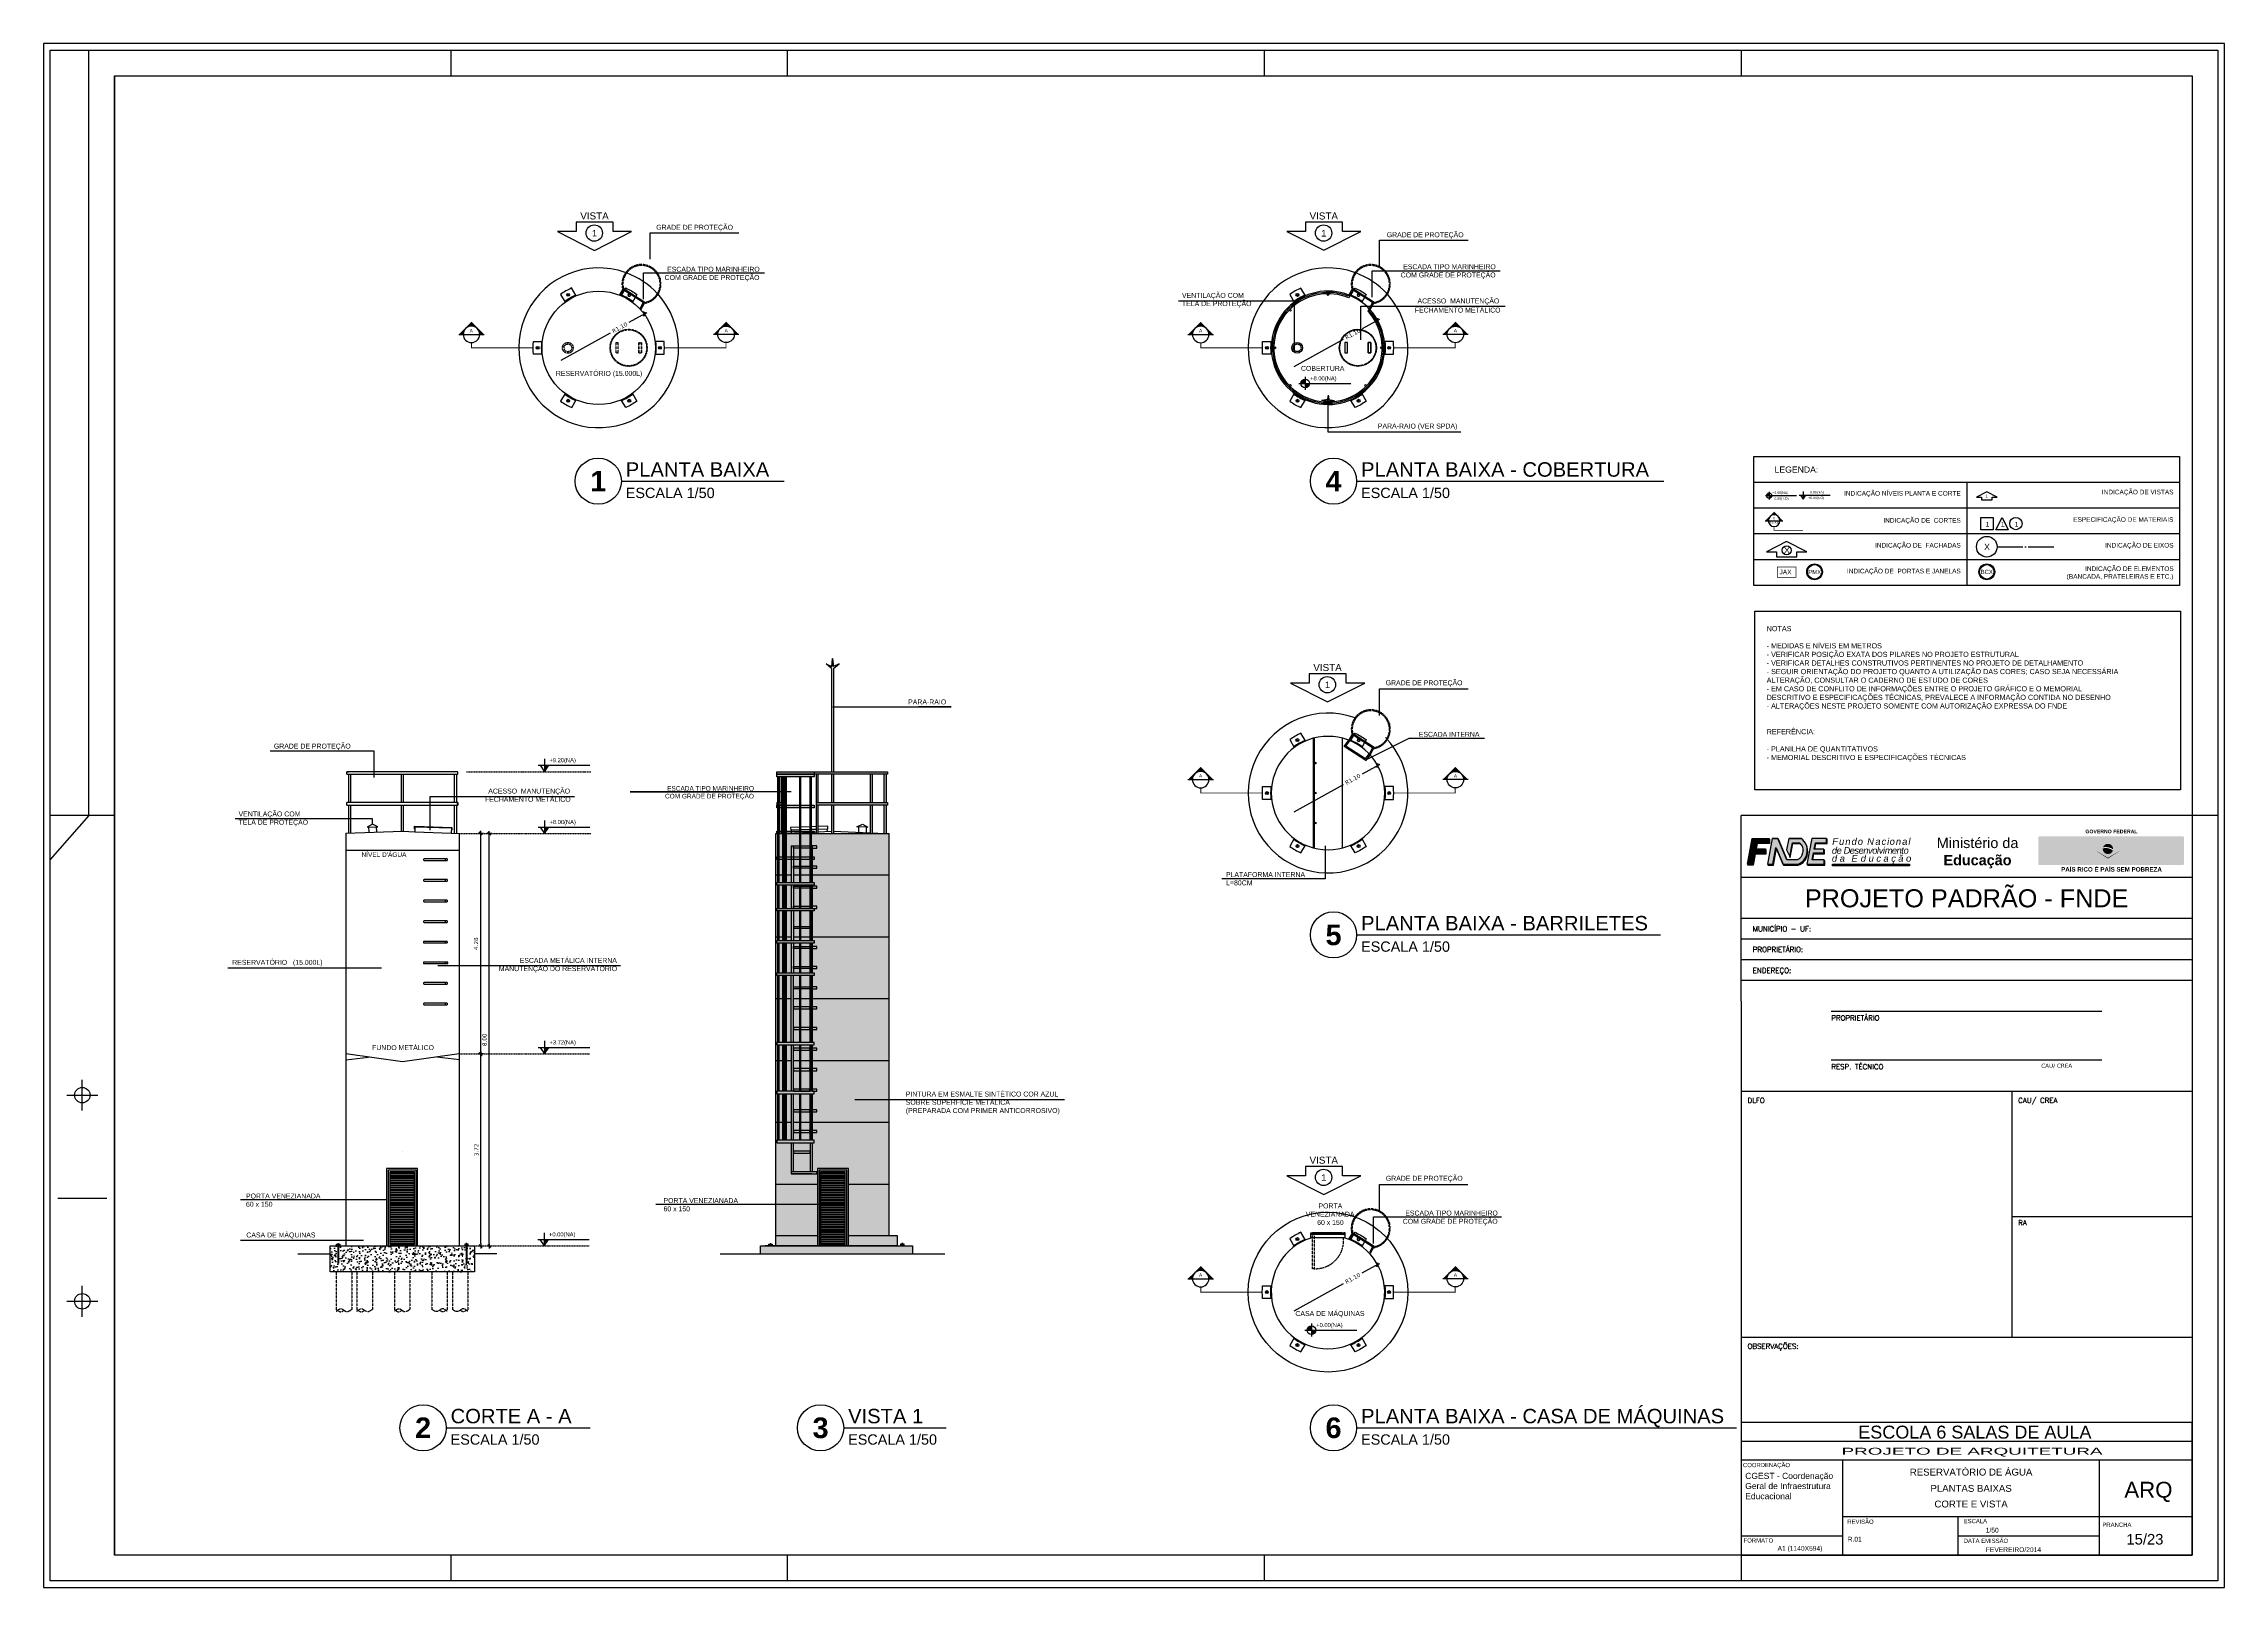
# Paper-space layout '6-ARQ-PLA-RES0-15_R01' of a CAD drawing. Header units: inches. Extents: x 3049 to 3895, y -137 to 462.
# The model-space entities are those that its viewports show. They can reach past a viewport. Long polylines and large blocks are cut down to what shows.
import ezdxf
from ezdxf.enums import TextEntityAlignment as Align

# ---------------------------------------------------------------- set-up
doc = ezdxf.new("R2010")
doc.units = ezdxf.units.IN
doc.header["$MEASUREMENT"] = 0
for name, pattern in [('C5', [60, 50, -5, 0, -5]), ('CONTINU', [0]), ('DASHDOT', [25.4, 12.7, -6.35, 0, -6.35]), ('HIDDEN', [9.525, 6.35, -3.175]), ('TRAÇO-2PTOS_P', [0.625, 0.25, -0.125, 0, -0.125, 0, -0.125])]:
    doc.linetypes.add(name, pattern=pattern)
for name, color, linetype in [('01', 1, 'Continuous'), ('A-COTAS', 1, 'Continuous'), ('A-PARED', 5, 'Continuous'), ('AR-CORTE', 1, 'Continuous'), ('ARQ-ALV-CORTE', 4, 'Continuous'), ('ARQ-ALV-ENCOBERTA', 8, 'HIDDEN'), ('ARQ-ALV-VISTA1', 3, 'Continuous'), ('ARQ-ALV-VISTA2', 1, 'Continuous'), ('ARQ-COB-PROJ', 8, 'TRAÇO-2PTOS_P'), ('ARQ-CTA-1_050', 1, 'Continuous'), ('ARQ-ESQ-VISTA2', 1, 'Continuous'), ('ARQ-EXO-1_100', 251, 'C5'), ('ARQ-HTC', 9, 'Continuous'), ('ARQ-SMB-1_025', 130, 'Continuous'), ('ARQ-SMB-1_050', 130, 'Continuous'), ('ARQ-SMB-1_100', 2, 'Continuous'), ('ARQ-TXT-1_075', 2, 'Continuous'), ('ARQ-TXT-1_100', 6, 'Continuous'), ('BL-CRM-03', 6, 'Continuous'), ('BL-PRA-01', 1, 'Continuous'), ('cor', 7, 'Continuous'), ('EST-CONC-CORTE', 5, 'Continuous'), ('EST-CONC-VISTA2', 2, 'Continuous'), ('EST-MET-CORTE', 5, 'Continuous'), ('EST-MET-VISTA1', 1, 'Continuous'), ('FOLHA', 2, 'Continuous'), ('PRA', 1, 'Continuous'), ('PRES-AZUL', 164, 'Continuous')]:
    doc.layers.add(name, color=color, linetype=linetype)
doc.layers.add('vp', color=9, linetype='Continuous', plot=False)
doc.layers.get('vp').off()
doc.styles.add('50', font='arial.ttf', dxfattribs={"height": 0.08})
doc.styles.add('A16', font='arial.ttf', dxfattribs={"height": 0.16})
doc.styles.add('A16-E50', font='arial.ttf', dxfattribs={"height": 0.08})
doc.styles.add('A20', font='arial.ttf', dxfattribs={"height": 0.2})
doc.styles.add('A26', font='arial.ttf', dxfattribs={"height": 0.26})
doc.styles.add('A36', font='arial.ttf', dxfattribs={"height": 0.36})
doc.styles.add('A40', font='arial.ttf', dxfattribs={"width": 1.1, "height": 0.4})
doc.styles.add('A60', font='arial.ttf', dxfattribs={"height": 0.6})
doc.styles.add('CastleT', font='')
doc.styles.add('ESC-50-A20', font='arial.ttf', dxfattribs={"height": 0.1})
doc.styles.add('FNDE', font='arial.ttf', dxfattribs={"height": 4.5})
doc.styles.add('FNDE Texto Cota 0025', font='verdana.ttf', dxfattribs={"height": 0.04})
doc.styles.add('FNDE Texto Cota 0050', font='verdana.ttf', dxfattribs={"height": 0.08})
doc.styles.add('R80', font='SIMPLEX.SHX', dxfattribs={"height": 0.2})
doc.styles.get("Standard").update_dxf_attribs({"font": 'verdana.ttf'})
doc.styles.add('TAG ESCALA', font='arial.ttf', dxfattribs={"height": 2.5})
doc.styles.add('TAG NUMERO', font='arialbd.ttf', dxfattribs={"height": 5})
doc.styles.add('TAG TITULO', font='arial.ttf', dxfattribs={"height": 3.5})
doc.styles.get('CastleT').set_extended_font_data('CastleT')
doc.dimstyles.new('FNDE 1-0025', dxfattribs={"dimscale": 5, "dimtxt": 0.04, "dimasz": 0.01, "dimexe": 0.15, "dimexo": 0.15, "dimgap": 0.005, "dimtad": 1, "dimzin": 1, "dimdsep": 46, "dimtxsty": 'FNDE Texto Cota 0025', "dimblk": 'tic', "dimcen": 0.015, "dimdle": 0.15, "dimse1": 1, "dimse2": 1, "dimclrd": 251, "dimclre": 251, "dimclrt": 256, "dimaunit": 1, "dimadec": 3, "dimazin": 0, "dimtfac": 1, "dimtix": 1, "dimtmove": 2, "dimatfit": 3, "dimfxl": 0.15, "dimtvp": 1, "dimtolj": 1, "dimtzin": 0, "dimarcsym": 0})
doc.dimstyles.new('FNDE 1-0050', dxfattribs={"dimscale": 5, "dimtxt": 0.08, "dimasz": 0.01, "dimexe": 0.15, "dimexo": 0.15, "dimgap": 0.01, "dimtad": 1, "dimzin": 1, "dimdsep": 46, "dimtxsty": 'FNDE Texto Cota 0050', "dimblk": 'tic', "dimcen": 0.015, "dimdle": 0.15, "dimse1": 1, "dimse2": 1, "dimclrd": 251, "dimclre": 251, "dimclrt": 256, "dimaunit": 1, "dimadec": 3, "dimazin": 0, "dimtfac": 1, "dimtix": 1, "dimtmove": 2, "dimatfit": 3, "dimfxl": 0.15, "dimtvp": 1, "dimtolj": 1, "dimtzin": 0, "dimarcsym": 0})

# ---------------------------------------------------------------- blocks, each defined once
blk = doc.blocks.new('TituloDesenho')
at = {"color": 251}
blk.add_circle((0, 0), 0.5, dxfattribs=at)
at = {"style": 'CastleT'}
for tag, p in [('TÍTULO', (0.596, 0.097)), ('ESCALA', (0.596, -0.365))]:
    blk.add_attdef(tag, p, '', height=0.3, dxfattribs=at)
blk.add_attdef('N', text='', height=0.425, dxfattribs=at).set_placement((0, 0), align=Align.MIDDLE_CENTER)
blk = doc.blocks.new('FNDE')
blk.add_hatch(color=30).paths.add_polyline_path([(32.94, 0.01), (32.94, -0.57), (62.84, -0.57), (62.84, 0.01)])
at = {"layer": 'BL-CRM-03'}
blk.add_hatch(color=170, dxfattribs=at).paths.add_polyline_path([(3.19, 5.92), (3.63, 8.34), (8.4, 8.34), (8.4, 10.02), (1.85, 10.02), (0, 0), (2.1, 0), (2.88, 4.23), (6.97, 4.23), (6.97, 5.92)])
h = blk.add_hatch(color=170, dxfattribs=at)
h.paths.add_polyline_path([(1.85, 10.02), (0, 0), (2.1, 0), (2.88, 4.23), (6.97, 4.23), (6.97, 5.92), (3.19, 5.92), (3.63, 8.34), (8.4, 8.34), (8.4, 10.02)], flags=17)
h.paths.add_polyline_path([(1.85, 10.02), (0, 0)], flags=0)
h.paths.add_polyline_path([(0, 0), (1.85, 10.02), (8.4, 10.02), (8.4, 8.34), (3.63, 8.34), (3.19, 5.92), (6.97, 5.92), (6.97, 4.23), (2.88, 4.23), (2.1, 0)], flags=17)
h = blk.add_hatch(color=170, dxfattribs=at)
h.paths.add_polyline_path([(1.85, 10.02), (0, 0), (2.1, 0), (2.88, 4.23), (6.97, 4.23), (6.97, 5.92), (3.19, 5.92), (3.63, 8.34), (8.4, 8.34), (8.4, 10.02)], flags=17)
h.paths.add_polyline_path([(1.85, 10.02), (0, 0)], flags=0)
h.paths.add_polyline_path([(0, 0), (1.85, 10.02), (8.4, 10.02), (8.4, 8.34), (3.63, 8.34), (3.19, 5.92), (6.97, 5.92), (6.97, 4.23), (2.88, 4.23), (2.1, 0)], flags=17)
h = blk.add_hatch(color=170, dxfattribs=at)
h.paths.add_polyline_path([(1.85, 10.02), (0, 0), (2.1, 0), (2.88, 4.23), (6.97, 4.23), (6.97, 5.92), (3.19, 5.92), (3.63, 8.34), (8.4, 8.34), (8.4, 10.02)], flags=17)
h.paths.add_polyline_path([(1.85, 10.02), (0, 0)], flags=0)
h.paths.add_polyline_path([(0, 0), (1.85, 10.02), (8.4, 10.02), (8.4, 8.34), (3.63, 8.34), (3.19, 5.92), (6.97, 5.92), (6.97, 4.23), (2.88, 4.23), (2.1, 0)], flags=17)
h = blk.add_hatch(color=170, dxfattribs=at)
h.paths.add_polyline_path([(1.85, 10.02), (0, 0), (2.1, 0), (2.88, 4.23), (6.97, 4.23), (6.97, 5.92), (3.19, 5.92), (3.63, 8.34), (8.4, 8.34), (8.4, 10.02)], flags=17)
h.paths.add_polyline_path([(1.85, 10.02), (0, 0)], flags=0)
h.paths.add_polyline_path([(0, 0), (1.85, 10.02), (8.4, 10.02), (8.4, 8.34), (3.63, 8.34), (3.19, 5.92), (6.97, 5.92), (6.97, 4.23), (2.88, 4.23), (2.1, 0)], flags=17)
h = blk.add_hatch(color=7, dxfattribs=at)
h.paths.add_polyline_path([(8.58, 7.99), (8.58, 9.68), (8.4, 9.68), (8.4, 8.34), (3.63, 8.34), (3.19, 5.92), (3.43, 5.92), (3.81, 7.99)])
h.paths.add_polyline_path([(2.88, 4.23), (2.1, 0), (0.24, 0), (0.18, -0.35), (2.28, -0.35), (3.06, 3.89), (7.15, 3.89), (7.15, 5.57), (6.97, 5.57), (6.97, 4.23)])
h = blk.add_hatch(color=170, dxfattribs=at)
h.paths.add_polyline_path([(11.84, 10.02), (9.64, 10.02), (7.79, 0), (9.89, 0), (11.08, 6.48), (11.25, 6.08), (11.26, 6.13), (13.83, 0), (19.53, 0, 0.279763), (23.06, 4.02, 0.314697), (20.79, 10.02), (16.02, 10.02), (15.21, 5.65), (16.43, 2.97), (17.42, 8.34), (20.21, 8.34, -0.285658), (21.4, 4.38, -0.266372), (19.24, 1.69), (15.32, 1.69)])
h.paths.add_polyline_path([(23.09, 0), (29.79, 0), (29.79, 1.69), (25.12, 1.69), (25.63, 4.43), (29.67, 4.43), (29.67, 5.9), (25.9, 5.9), (26.35, 8.34), (30.72, 8.34), (30.72, 10.02), (24.94, 10.02)])
h = blk.add_hatch(color=7, dxfattribs=at)
h.paths.add_polyline_path([(30.9, 7.99), (30.9, 9.68), (30.72, 9.68), (30.72, 8.34), (26.35, 8.34), (25.9, 5.9), (26.14, 5.9), (26.53, 7.99)])
h.paths.add_polyline_path([(29.85, 4.09), (29.85, 5.55), (29.67, 5.55), (29.67, 4.43), (25.63, 4.43), (25.12, 1.69), (25.36, 1.69), (25.81, 4.09)])
h.paths.add_polyline_path([(29.97, -0.35), (29.97, 1.34), (29.79, 1.34), (29.79, 0), (23.34, 0), (23.27, -0.35)])
h = blk.add_hatch(color=7, dxfattribs=at)
h.paths.add_polyline_path([(10.07, -0.35), (11.25, 6.08), (11.08, 6.48), (9.89, 0), (8.03, 0), (7.97, -0.35)])
h.paths.add_polyline_path([(19.7, -0.35, 0.279763), (23.23, 3.68, 0.192498), (22.69, 7.8, -0.174547), (23.06, 4.02, -0.279763), (19.53, 0), (13.83, 0), (13.97, -0.35)])
h.paths.add_polyline_path([(17.6, 7.99), (20.39, 7.99, -0.080504), (21.19, 7.02, 0.105578), (20.21, 8.34), (17.42, 8.34), (16.44, 3), (16.61, 2.63)])
at = {"color": 170}
for p, q in [((9.78, 10.02), (11.84, 10.02)), ((16.02, 10.02), (20.65, 10.02)), ((6.97, 5.92), (6.97, 4.23))]:
    blk.add_line(p, q, dxfattribs=at)
for points in [[(1.85, 10.02), (0, 0), (1.85, 10.02), (8.4, 10.02), (8.4, 8.34), (3.63, 8.34), (3.19, 5.92), (6.97, 5.92), (6.97, 4.23), (2.88, 4.23), (2.1, 0), (0, 0)], [(15.36, 1.69), (12.01, 9.68), (11.98, 9.68)]]:
    blk.add_lwpolyline(points, dxfattribs=at)
at = {"color": 7}
for points in [[(8.4, 9.68), (8.58, 9.68), (8.58, 7.99), (3.81, 7.99), (3.43, 5.92)], [(26.14, 5.9), (26.53, 7.99), (30.9, 7.99), (30.9, 9.68), (30.72, 9.68)], [(6.97, 5.57), (7.15, 5.57), (7.15, 3.89), (3.06, 3.89), (2.28, -0.35), (0.18, -0.35), (0.24, 0)], [(23.34, 0), (23.27, -0.35), (29.97, -0.35), (29.97, 1.34), (29.79, 1.34)], [(25.36, 1.69), (25.81, 4.09), (29.85, 4.09), (29.85, 5.55), (29.67, 5.55)]]:
    blk.add_lwpolyline(points, dxfattribs=at)
at = {"color": 170}
blk.add_lwpolyline([(23.03, 3.94, 0.319097), (20.79, 10.02), (16.02, 10.02), (15.21, 5.65), (16.43, 2.97), (17.42, 8.34), (20.21, 8.34, -0.285658), (21.4, 4.38, -0.266372), (19.24, 1.69), (15.32, 1.69), (11.84, 10.02), (9.64, 10.02), (7.79, 0), (9.89, 0), (11.08, 6.48), (13.79, 0), (19.53, 0, 0.284541), (23.07, 4.11)], format="xyb", dxfattribs=at)
blk.add_lwpolyline([(30.72, 10.02), (24.94, 10.02), (23.09, 0), (29.79, 0), (29.79, 1.69), (25.12, 1.69), (25.63, 4.43), (29.67, 4.43), (29.67, 5.9), (25.9, 5.9), (26.35, 8.34), (30.72, 8.34)], close=True, dxfattribs=at)
at = {"color": 7}
for points in [[(8.03, 0), (7.97, -0.35), (10.07, -0.35), (11.26, 6.13), (13.97, -0.35), (19.7, -0.35, 0.284541), (23.25, 3.77)], [(16.44, 3), (16.61, 2.63), (17.6, 7.99), (20.39, 7.99, -0.080504), (21.19, 7.02)], [(23.21, 3.59, 0.196648), (22.69, 7.8, 0.196648)]]:
    blk.add_lwpolyline(points, format="xyb", dxfattribs=at)
at = {"color": 30}
blk.add_lwpolyline([(32.94, 0.01), (62.84, 0.01), (62.84, -0.57), (32.94, -0.57)], close=True, dxfattribs=at)
at = {"color": 7, "char_height": 2.6, "width": 43.2283, "attachment_point": 1, "style": 'FNDE'}
for s, insert in [('{\\fArial|b0|i1|c238|p34;\\T1.2;Fundo Nacional\\fArial|b0|i0|c238|p34;\\T1; }', (32.88, 10.11)), ('{\\fArial|b0|i1|c0|p34;\\T0.9;de Desenvolvimento}', (32.77, 6.66)), ('{\\fArial|b0|i1|c238|p34;\\T1.5;da Educaçăo\\T1.4; }', (32.77, 3.57))]:
    blk.add_mtext(s, dxfattribs=dict(at, insert=insert))
blk = doc.blocks.new('CARIMBO')
at = {"true_color": 0x124700}
blk.add_hatch(color=88, dxfattribs=at).paths.add_polyline_path([(751.272, 738.356), (751.27, 738.362), (750.845, 738.107), (750.42, 738.362), (750.418, 738.356), (750.845, 738.078)])
at = {"layer": 'cor'}
h = blk.add_hatch(color=88, dxfattribs=at)
h.set_gradient(color1=(18, 71, 0), color2=(43, 173, 0), rotation=45, tint=1)
h.paths.add_polyline_path([(748.961, 738.406, 0.866951), (748.878, 738.938), (748.198, 738.938, 0.414214), (748.14, 738.881), (748.14, 737.878, 0.414214), (748.198, 737.821), (748.885, 737.821, 0.912014)])
h.paths.add_polyline_path([(748.736, 738.099), (748.507, 738.099), (748.507, 738.259), (748.736, 738.259, -1)], flags=16)
h.paths.add_polyline_path([(748.707, 738.499), (748.507, 738.499), (748.507, 738.66), (748.707, 738.66, -1)], flags=16)
at = {"layer": 'cor', "true_color": 0xf7d426}
h = blk.add_hatch(color=40, dxfattribs=at)
h.paths.add_polyline_path([(753.264, 738.199, 0.414214), (753.321, 738.142), (753.741, 738.142, -0.414214), (753.798, 738.084), (753.798, 738.881, 0.414214), (753.741, 738.938), (753.206, 738.938, -0.414214), (753.264, 738.881)])
h.paths.add_polyline_path([(752.897, 738.881, -0.414214), (752.954, 738.938), (752.777, 738.938, -0.414214), (752.834, 738.881), (752.834, 737.878, -0.414214), (752.777, 737.821), (752.954, 737.821, -0.414214), (752.897, 737.878)])
h.paths.add_polyline_path([(750.032, 738.199), (750.23, 737.912), (750.42, 738.362), (750.272, 738.451), (750.52, 738.599), (750.648, 738.903, -0.301755), (750.7, 738.938), (749.8, 738.938, -0.047823), (749.972, 738.916, -0.713696)])
h.paths.add_polyline_path([(749.582, 738.402), (749.766, 738.402, 1), (749.766, 738.631), (749.582, 738.631)])
h.paths.add_polyline_path([(749.906, 737.821, -0.246669), (749.858, 737.846), (749.666, 738.125, 0.736091), (749.582, 738.099), (749.582, 737.878, -0.414214), (749.525, 737.821)])
h.paths.add_polyline_path([(748.736, 738.099, 1), (748.736, 738.259), (748.507, 738.259), (748.507, 738.099)])
h.paths.add_polyline_path([(748.507, 738.66), (748.507, 738.499), (748.707, 738.499, 1), (748.707, 738.66)])
h.paths.add_polyline_path([(750.694, 737.993, 0.301755), (750.641, 737.958), (750.598, 737.856, -0.301755), (750.546, 737.821), (751.144, 737.821, -0.301755), (751.091, 737.856), (751.048, 737.958, 0.301755), (750.995, 737.993)])
h.paths.add_polyline_path([(749.262, 738.938), (748.878, 738.938, -0.866951), (748.961, 738.406, -0.878048), (748.907, 737.821), (749.262, 737.821, -0.414214), (749.204, 737.878), (749.204, 738.881, -0.414214)])
at = {"layer": 'cor'}
h = blk.add_hatch(color=88, dxfattribs=at)
h.set_gradient(color1=(18, 71, 0), color2=(43, 173, 0), rotation=45, tint=1)
h.paths.add_polyline_path([(749.204, 737.878, 0.414214), (749.262, 737.821), (749.525, 737.821, 0.414214), (749.582, 737.878), (749.582, 738.099, -0.736091), (749.666, 738.125), (749.858, 737.846, 0.246669), (749.906, 737.821), (750.235, 737.821, -0.536387), (750.209, 737.861), (750.23, 737.912), (750.032, 738.199, 0.713696), (749.972, 738.916, 0.062724), (749.746, 738.938), (749.262, 738.938, 0.414214), (749.204, 738.881)])
h.paths.add_polyline_path([(749.582, 738.402), (749.582, 738.631), (749.766, 738.631, -1), (749.766, 738.402)], flags=16)
h = blk.add_hatch(color=88, dxfattribs=at)
h.set_gradient(color1=(18, 71, 0), color2=(43, 173, 0), rotation=45, tint=1)
h.paths.add_polyline_path([(750.641, 737.958, -0.301755), (750.694, 737.993), (750.995, 737.993, -0.301755), (751.048, 737.958), (751.091, 737.856, 0.301755), (751.144, 737.821), (751.454, 737.821, 0.536387), (751.481, 737.861), (751.27, 738.362), (750.845, 738.107), (750.42, 738.362), (750.209, 737.861, 0.536387), (750.235, 737.821), (750.546, 737.821, 0.301755), (750.598, 737.856)])
h.paths.add_polyline_path([(751.17, 738.599), (751.042, 738.903, 0.301755), (750.989, 738.938), (750.7, 738.938, 0.301755), (750.648, 738.903), (750.52, 738.599), (750.845, 738.794)])
h = blk.add_hatch(color=40, dxfattribs=at)
h.set_gradient(color1=(243, 175, 18), color2=(255, 127, 0), rotation=270, tint=1, name='HEMISPHERICAL')
h.paths.add_polyline_path([(751.418, 738.451), (750.845, 738.794), (750.272, 738.451), (750.845, 738.107)])
h.paths.add_polyline_path([(750.644, 738.451, -1), (751.045, 738.451, -1)], flags=16)
h = blk.add_hatch(color=171, dxfattribs=at)
h.set_gradient(color1=(102, 140, 255), color2=(10, 65, 153), rotation=270, tint=1, name='HEMISPHERICAL')
h.paths.add_polyline_path([(750.654, 738.512, -0.20647), (751.045, 738.434, 0.021018), (751.045, 738.451, 0.855475)])
h.paths.add_polyline_path([(751.038, 738.396, 0.224005), (750.646, 738.475, 0.030255), (750.644, 738.451, 0.871589)])
at = {"layer": 'cor', "true_color": 0xf4df43}
h = blk.add_hatch(color=53, dxfattribs=at)
edge = h.paths.add_edge_path()
edge.add_spline(control_points=[(751.598, 738.198), (751.619, 738.183), (751.693, 738.133), (751.828, 738.099), (751.957, 738.09), (752.039, 738.108), (752.052, 738.16), (752.009, 738.192), (751.931, 738.215), (751.785, 738.238), (751.603, 738.29), (751.445, 738.41), (751.417, 738.558), (751.427, 738.69), (751.487, 738.813), (751.584, 738.888), (751.642, 738.919), (751.72, 738.938)], knot_values=[0.065919, 0.065919, 0.065919, 0.065919, 0.132216, 0.300366, 0.426053, 0.481008, 0.522695, 0.580041, 0.634819, 0.765803, 0.969397, 1.125194, 1.241711, 1.336641, 1.472206, 1.56492, 1.65521, 1.65521, 1.65521, 1.65521], degree=3, periodic=0)
edge.add_line((751.72, 738.938), (750.989, 738.938))
edge.add_arc((750.989, 738.881), 0.0573, 22.83419, 90, ccw=False)
edge.add_line((751.042, 738.903), (751.17, 738.599))
edge.add_line((751.17, 738.599), (751.418, 738.451))
edge.add_line((751.418, 738.451), (751.27, 738.362))
edge.add_line((751.27, 738.362), (751.404, 738.042))
edge.add_line((751.404, 738.042), (751.52, 738.187))
edge.add_arc((751.565, 738.152), 0.0566, 53.72097, 142.03639, ccw=False)
edge = h.paths.add_edge_path()
edge.add_arc((752.525, 738.881), 0.0573, 90, 180, ccw=False)
edge.add_line((752.525, 738.938), (752.114, 738.938))
edge.add_arc((751.993, 738.308), 0.642, 51.05193, 79.14434, ccw=False)
edge.add_line((752.397, 738.807), (752.246, 738.597))
edge.add_arc((752.2, 738.631), 0.0573, 236.57868, 324.34013, ccw=False)
edge.add_spline(control_points=[(752.168, 738.583), (752.133, 738.606), (752.038, 738.649), (751.912, 738.667), (751.79, 738.658), (751.804, 738.581), (751.924, 738.541), (752.119, 738.514), (752.373, 738.416), (752.445, 738.175), (752.378, 737.949), (752.255, 737.865), (752.117, 737.821)], knot_values=[0.044554, 0.044554, 0.044554, 0.044554, 0.150842, 0.328725, 0.389861, 0.448625, 0.477745, 0.709396, 0.965606, 1.159666, 1.316654, 1.549437, 1.549437, 1.549437, 1.549437], degree=3, periodic=0)
edge.add_line((752.117, 737.821), (752.525, 737.821))
edge.add_arc((752.525, 737.878), 0.0573, 180, 270, ccw=False)
edge.add_line((752.467, 737.878), (752.467, 738.881))
edge = h.paths.add_edge_path()
edge.add_spline(control_points=[(751.738, 737.821), (751.655, 737.834), (751.568, 737.86), (751.491, 737.898), (751.456, 737.92)], knot_values=[0.075756, 0.075756, 0.075756, 0.075756, 0.2593, 0.320309, 0.320309, 0.320309, 0.320309], degree=3, periodic=0)
edge.add_line((751.456, 737.92), (751.481, 737.861))
edge.add_arc((751.454, 737.849), 0.0286, -90, 22.83419, ccw=False)
edge.add_line((751.454, 737.821), (751.738, 737.821))
at = {"layer": 'cor'}
h = blk.add_hatch(color=88, dxfattribs=at)
h.set_gradient(color1=(18, 71, 0), color2=(43, 173, 0), rotation=45, tint=1)
edge = h.paths.add_edge_path()
edge.add_spline(control_points=[(752.117, 737.821), (752.255, 737.865), (752.378, 737.949), (752.445, 738.175), (752.373, 738.416), (752.119, 738.514), (751.924, 738.541), (751.804, 738.581), (751.79, 738.658), (751.912, 738.667), (752.038, 738.649), (752.133, 738.606), (752.168, 738.583)], knot_values=[0.044554, 0.044554, 0.044554, 0.044554, 0.277337, 0.434326, 0.628385, 0.884595, 1.116246, 1.145366, 1.20413, 1.265267, 1.443149, 1.549437, 1.549437, 1.549437, 1.549437], degree=3, periodic=0)
edge.add_arc((752.2, 738.631), 0.0573, 236.57868, 324.34013)
edge.add_line((752.246, 738.597), (752.397, 738.807))
edge.add_arc((751.993, 738.308), 0.642, 51.05193, 79.14434)
edge.add_line((752.114, 738.938), (751.72, 738.938))
edge.add_spline(control_points=[(751.72, 738.938), (751.642, 738.919), (751.584, 738.888), (751.487, 738.813), (751.427, 738.69), (751.417, 738.558), (751.445, 738.41), (751.603, 738.29), (751.785, 738.238), (751.931, 738.215), (752.009, 738.192), (752.052, 738.16), (752.039, 738.108), (751.957, 738.09), (751.828, 738.099), (751.693, 738.133), (751.619, 738.183), (751.598, 738.198)], knot_values=[0.065919, 0.065919, 0.065919, 0.065919, 0.15621, 0.248924, 0.384488, 0.479419, 0.595936, 0.751732, 0.955327, 1.08631, 1.141089, 1.198434, 1.240121, 1.295076, 1.420763, 1.588913, 1.65521, 1.65521, 1.65521, 1.65521], degree=3, periodic=0)
edge.add_arc((751.565, 738.152), 0.0566, 53.72097, 142.03639)
edge.add_line((751.52, 738.187), (751.404, 738.042))
edge.add_line((751.404, 738.042), (751.456, 737.92))
edge.add_spline(control_points=[(751.456, 737.92), (751.491, 737.898), (751.568, 737.86), (751.655, 737.834), (751.738, 737.821)], knot_values=[0.075756, 0.075756, 0.075756, 0.075756, 0.136765, 0.320309, 0.320309, 0.320309, 0.320309], degree=3, periodic=0)
edge.add_line((751.738, 737.821), (752.117, 737.821))
h = blk.add_hatch(color=88, dxfattribs=at)
h.set_gradient(color1=(18, 71, 0), color2=(43, 173, 0), rotation=45, tint=1)
h.paths.add_polyline_path([(752.834, 738.881, 0.414214), (752.777, 738.938), (752.525, 738.938, 0.414214), (752.467, 738.881), (752.467, 737.878, 0.414214), (752.525, 737.821), (752.777, 737.821, 0.414214), (752.834, 737.878)])
h = blk.add_hatch(color=88, dxfattribs=at)
h.set_gradient(color1=(18, 71, 0), color2=(43, 173, 0), rotation=45, tint=1)
h.paths.add_polyline_path([(753.264, 738.881, 0.414214), (753.206, 738.938), (752.954, 738.938, 0.414214), (752.897, 738.881), (752.897, 737.878, 0.414214), (752.954, 737.821), (753.741, 737.821, 0.414214), (753.798, 737.878), (753.798, 738.084, 0.414214), (753.741, 738.142), (753.321, 738.142, -0.414214), (753.264, 738.199)])
at = {"layer": 'PRA', "color": 2}
for p, q in [((754.113, 739.748), (736.613, 739.748)), ((736.613, 732.548), (736.613, 739.748)), ((754.113, 737.348), (736.613, 737.348)), ((754.113, 737.348), (736.613, 737.348)), ((754.113, 735.748), (736.613, 735.748)), ((754.113, 734.948), (736.613, 734.948)), ((754.113, 734.148), (736.613, 734.148)), ((754.113, 733.348), (736.613, 733.348)), ((736.613, 732.548), (736.613, 711.048)), ((750.613, 732.141), (740.113, 732.141)), ((750.613, 730.25), (740.113, 730.25)), ((754.113, 729.045), (736.613, 729.045)), ((747.113, 729.045), (747.113, 719.489)), ((747.113, 724.195), (754.113, 724.195)), ((754.113, 719.489), (736.613, 719.489)), ((736.613, 715.472), (754.113, 715.472)), ((736.613, 714.752), (754.113, 714.752)), ((740.56, 711.048), (740.56, 714.752)), ((750.512, 711.048), (750.512, 714.752)), ((754.113, 712.53), (740.56, 712.53)), ((745.03, 711.048), (745.03, 712.53)), ((740.56, 711.789), (736.613, 711.789)), ((750.512, 711.789), (745.03, 711.789))]:
    blk.add_line(p, q, dxfattribs=at)
at = {"layer": 'PRA', "color": 4}
blk.add_lwpolyline([(736.613, 711.048), (754.113, 711.048), (754.113, 716.192), (736.613, 716.192)], close=True, dxfattribs=at)
at = {"layer": 'PRA', "color": 7, "xscale": 0.1000000000000227, "yscale": 0.1000000000000227, "zscale": 0.1000000000000227}
blk.add_blockref('FNDE', (736.86, 737.857), dxfattribs=at)
at = {"color": 7, "width": 5.57669, "attachment_point": 1, "style": '50'}
for s, insert, char_height in [('\\pi1.7847;{\\fArial|b1|i0|c0|p34;GOVERNO FEDERAL}', (748.186, 739.2), 0.14321), ('\\pi0.84331;{\\fArial|b1|i0|c0|p34;PAÍS RICO É PAÍS SEM POBREZA}', (748.186, 737.744), 0.17185)]:
    blk.add_mtext(s, dxfattribs=dict(at, insert=insert, char_height=char_height))
at = {"layer": 'PRA', "color": 4, "style": 'A36'}
blk.add_text('PROJETO PADRÃO - FNDE', height=0.7, dxfattribs=at).set_placement((745.363, 736.186), align=Align.CENTER)
at = {"layer": 'PRA', "color": 2, "style": 'R80'}
for s, p in [('MUNICÍPIO - UF:', (737.067, 735.349)), ('PROPRIETÁRIO:', (737.067, 734.55)), ('ENDEREÇO:', (737.067, 733.735))]:
    blk.add_text(s, height=0.2, dxfattribs=at).set_placement(p, align=Align.MIDDLE_LEFT)
for s, p in [('PROPRIETÁRIO', (740.113, 731.991)), ('RESP. TÉCNICO', (740.113, 730.1)), ('DLFO', (736.863, 728.795)), ('CAU/ CREA', (747.363, 728.795)), ('OBSERVAÇÕES:', (736.863, 719.253))]:
    blk.add_text(s, height=0.2, dxfattribs=at).set_placement(p, align=Align.TOP_LEFT)
at = {"layer": 'PRA', "color": 3}
blk.add_text('CAU/ CREA ', height=0.16, dxfattribs=at).set_placement((748.256, 729.96))
at = {"layer": 'PRA', "color": 2}
for s, height, style, p in [('RA', 0.2, 'R80', (747.362, 723.847)), ('COORDENAÇÃO', 0.16459, 'A16', (736.686, 714.463)), ('REVISÃO', 0.1646, 'A16', (740.735, 712.265)), ('ESCALA', 0.1646, 'A16', (745.249, 712.289)), ('FORMATO', 0.1646, 'A16', (736.711, 711.538)), ('DATA EMISSÃO', 0.16459, 'A16', (745.249, 711.523)), ('PRANCHA', 0.1646, 'A16', (750.63, 712.146))]:
    blk.add_text(s, height=height, dxfattribs=dict(at, style=style)).set_placement(p)
at = {"layer": 'PRA', "color": 2, "insert": (743.534, 738.885), "char_height": 0.4, "width": 4.44244, "attachment_point": 1, "style": 'FNDE'}
blk.add_mtext('\\pi0.66992;{\\fArial|b0|i0|c238|p34;Ministério} da{\\fArial|b0|i0|c238|p34; \\P\\pi0.93159;\\fArial|b1|i0|c238|p34;Educação}', dxfattribs=at)
at = {"layer": 'PRA', "color": 4, "insert": (740.966, 716.073), "char_height": 0.5, "width": 59.71034, "attachment_point": 1, "style": 'A36'}
blk.add_mtext(' ESCOLA 6 SALAS DE AULA', dxfattribs=at)
at = {"layer": 'PRA', "color": 3, "insert": (736.774, 714.243), "char_height": 0.23622, "width": 36.26422, "attachment_point": 1, "style": 'A20'}
blk.add_mtext('{\\fArial|b0|i0|c238|p34;CGEST - }C{\\fArial|b0|i0|c238|p34;oordenação }\\PG{\\fArial|b0|i0|c238|p34;eral de }I{\\fArial|b0|i0|c238|p34;nfraestrutura} \\PEducacional', dxfattribs=at)
at = {"layer": 'PRA', "color": 3, "style": 'A20'}
for tag, p, height in [('MUNICIPIO', (741.236, 735.253), 0.2), ('ENDEREÇO', (741.236, 733.745), 0.2), ('R-01', (740.748, 711.905), 0.185), ('R-02', (740.748, 711.548), 0.185), ('ESCALA', (746.105, 711.926), 0.185), ('DESENHO', (738.029, 711.221), 0.185), ('R-03', (740.748, 711.207), 0.185), ('DATA', (746.109, 711.169), 0.185)]:
    blk.add_attdef(tag, p, '', height=height, dxfattribs=at)
at = {"layer": 'PRA', "color": 4, "style": 'A26'}
for tag, p in [('DESCRIÇÃO-1', (745.536, 714.272)), ('DESCRIÇÃO-2', (745.536, 713.641)), ('DESCRIÇÃO-3', (745.536, 713.034))]:
    blk.add_attdef(tag, text='', height=0.267, dxfattribs=at).set_placement(p, align=Align.MIDDLE_CENTER)
at = {"layer": 'PRA', "color": 6}
for tag, height, style, p in [('ARQ', 0.617, 'A60', (752.415, 713.587)), ('00/00', 0.411, 'A40', (752.28, 711.667))]:
    blk.add_attdef(tag, text='', height=height, dxfattribs=dict(at, style=style)).set_placement(p, align=Align.MIDDLE_CENTER)
blk = doc.blocks.new('FNDE-Ind Corte-1_100')
blk.add_hatch(color=251).paths.add_polyline_path([(242, -2.39), (242.21, -2.39, -1), (243.01, -2.39), (243.23, -2.39), (242.61, -1.77)])
at = {"color": 251, "linetype": 'Continuous'}
blk.add_line((243.23, -2.39), (242, -2.39), dxfattribs=at)
blk.add_circle((242.61, -2.39), 0.4, dxfattribs=at)
blk = doc.blocks.new('FNDE-Nível Corte-1_050')
blk.add_hatch(color=251).paths.add_polyline_path([(140.657, -0.187), (140.741, -0.187), (140.657, -0.313)])
at = {"color": 251}
for p, q in [((140.531, -0.187), (141.531, -0.187)), ((140.657, -0.061), (140.657, -0.313))]:
    blk.add_line(p, q, dxfattribs=at)
blk.add_lwpolyline([(140.573, -0.187), (140.657, -0.313), (140.741, -0.187)], dxfattribs=at)
blk = doc.blocks.new('FNDE-Nível Planta-1_050')
at = {"linetype": 'Continuous', "ltscale": 0.5}
h = blk.add_hatch(color=251, dxfattribs=at)
h.paths.add_polyline_path([(135.657, 5.813), (135.657, 5.897, 0.414214), (135.573, 5.813)])
h.paths.add_polyline_path([(135.657, 5.813), (135.657, 5.729, 0.414214), (135.741, 5.813)])
at = {"color": 251}
for p, q in [((135.657, 5.939), (135.657, 5.687)), ((135.531, 5.813), (135.741, 5.813)), ((135.741, 5.813), (136.541, 5.813))]:
    blk.add_line(p, q, dxfattribs=at)
blk.add_circle((135.657, 5.813), 0.084, dxfattribs=at)
blk = doc.blocks.new('tic')
at = {"color": 251}
for p, q in [((-1, 0), (1, 0)), ((0, -1), (0, 1))]:
    blk.add_line(p, q, dxfattribs=at)
blk.add_line((-0.6, -0.6), (0.6, 0.6))
blk = doc.blocks.new('*D14')
at = {"layer": '01', "color": 251, "lineweight": -2, "transparency": 16777216}
for p, q in [((-31201.88, 4766.691), (-31202.139, 4766.547)), ((-31203.454, 4765.817), (-31202.496, 4766.349))]:
    blk.add_line(p, q, dxfattribs=at)
at = {"layer": 'Defpoints', "color": 0, "transparency": 16777216}
for p in [(-31201.836, 4766.715), (-31202.798, 4766.181)]:
    blk.add_point(p, dxfattribs=at)
at = {"layer": '01', "color": 251, "lineweight": -2, "transparency": 16777216, "xscale": 0.05, "yscale": 0.05, "zscale": 0.05, "rotation": 29.03442635480784}
blk.add_blockref('tic', (-31201.836, 4766.715), dxfattribs=at)
at = {"layer": '01', "transparency": 16777216, "insert": (-31202.317, 4766.448), "char_height": 0.08, "attachment_point": 5, "rotation": 29.0344, "style": 'FNDE Texto Cota 0050'}
blk.add_mtext('\\A1;R1.10', dxfattribs=at)
blk = doc.blocks.new('*D15')
at = {"layer": '01', "color": 251, "lineweight": -2, "transparency": 16777216}
for p, q in [((-31201.879, 4776.373), (-31202.138, 4776.229)), ((-31203.453, 4775.499), (-31202.495, 4776.031))]:
    blk.add_line(p, q, dxfattribs=at)
at = {"layer": 'Defpoints', "color": 0, "transparency": 16777216}
for p in [(-31201.835, 4776.397), (-31202.797, 4775.863)]:
    blk.add_point(p, dxfattribs=at)
at = {"layer": '01', "color": 251, "lineweight": -2, "transparency": 16777216, "xscale": 0.05, "yscale": 0.05, "zscale": 0.05, "rotation": 29.03442635433895}
blk.add_blockref('tic', (-31201.835, 4776.397), dxfattribs=at)
at = {"layer": '01', "transparency": 16777216, "insert": (-31202.316, 4776.13), "char_height": 0.08, "attachment_point": 5, "rotation": 29.0344, "style": 'FNDE Texto Cota 0050'}
blk.add_mtext('\\A1;R1.10', dxfattribs=at)
blk = doc.blocks.new('*D16')
at = {"layer": '01', "color": 251, "lineweight": -2, "transparency": 16777216}
for p, q in [((-31216.154, 4785.167), (-31216.413, 4785.023)), ((-31217.728, 4784.293), (-31216.77, 4784.825))]:
    blk.add_line(p, q, dxfattribs=at)
at = {"layer": 'Defpoints', "color": 0, "transparency": 16777216}
for p in [(-31216.11, 4785.191), (-31217.072, 4784.657)]:
    blk.add_point(p, dxfattribs=at)
at = {"layer": '01', "color": 251, "lineweight": -2, "transparency": 16777216, "xscale": 0.05, "yscale": 0.05, "zscale": 0.05, "rotation": 29.03442635490891}
blk.add_blockref('tic', (-31216.11, 4785.191), dxfattribs=at)
at = {"layer": '01', "transparency": 16777216, "insert": (-31216.591, 4784.924), "char_height": 0.08, "attachment_point": 5, "rotation": 29.0344, "style": 'FNDE Texto Cota 0050'}
blk.add_mtext('\\A1;R1.10', dxfattribs=at)
blk = doc.blocks.new('*D17')
at = {"layer": '01', "color": 251, "lineweight": -2, "transparency": 16777216}
for p, q in [((-31201.879, 4785.01), (-31202.138, 4784.867)), ((-31203.453, 4784.137), (-31202.495, 4784.669))]:
    blk.add_line(p, q, dxfattribs=at)
at = {"layer": 'Defpoints', "color": 0, "transparency": 16777216}
for p in [(-31201.835, 4785.035), (-31202.797, 4784.501)]:
    blk.add_point(p, dxfattribs=at)
at = {"layer": '01', "color": 251, "lineweight": -2, "transparency": 16777216, "xscale": 0.05, "yscale": 0.05, "zscale": 0.05, "rotation": 29.03442635444002}
blk.add_blockref('tic', (-31201.835, 4785.035), dxfattribs=at)
at = {"layer": '01', "transparency": 16777216, "insert": (-31202.316, 4784.768), "char_height": 0.08, "attachment_point": 5, "rotation": 29.0344, "style": 'FNDE Texto Cota 0050'}
blk.add_mtext('\\A1;R1.10', dxfattribs=at)
blk = doc.blocks.new('FNDE-Ind Corte-1_050')
blk.add_hatch(color=251).paths.add_polyline_path([(242.306, -4.253), (242.414, -4.253, -1), (242.814, -4.253), (242.922, -4.253), (242.614, -3.945)])
at = {"color": 251, "linetype": 'Continuous'}
blk.add_line((242.922, -4.253), (242.306, -4.253), dxfattribs=at)
blk.add_circle((242.614, -4.253), 0.2, dxfattribs=at)
blk = doc.blocks.new('*D29')
at = {"layer": '01', "color": 251, "lineweight": -2, "transparency": 16777216}
blk.add_line((-31219.123, 4767.159), (-31219.123, 4775.059), dxfattribs=at)
at = {"layer": 'Defpoints', "color": 0, "transparency": 16777216}
for p in [(-31220.229, 4775.109), (-31219.123, 4775.109), (-31219.975, 4767.109)]:
    blk.add_point(p, dxfattribs=at)
at = {"layer": '01', "color": 251, "lineweight": -2, "transparency": 16777216, "xscale": 0.05, "yscale": 0.05, "zscale": 0.05}
for p, rotation in [((-31219.123, 4775.109), 90), ((-31219.123, 4767.109), 270)]:
    blk.add_blockref('tic', p, dxfattribs=dict(at, rotation=rotation))
at = {"layer": '01', "transparency": 16777216, "insert": (-31219.215, 4771.109), "char_height": 0.08, "attachment_point": 5, "rotation": 90, "style": 'FNDE Texto Cota 0050'}
blk.add_mtext('\\A1;8.00', dxfattribs=at)
blk = doc.blocks.new('*D31')
at = {"layer": 'ARQ-CTA-1_050', "color": 251, "lineweight": -2, "transparency": 16777216}
blk.add_line((-31219.288, 4767.159), (-31219.288, 4770.784), dxfattribs=at)
at = {"layer": 'Defpoints', "color": 0, "transparency": 16777216}
for p in [(-31219.707, 4770.834), (-31219.288, 4770.834), (-31219.564, 4767.109)]:
    blk.add_point(p, dxfattribs=at)
at = {"layer": 'ARQ-CTA-1_050', "color": 251, "lineweight": -2, "transparency": 16777216, "xscale": 0.05, "yscale": 0.05, "zscale": 0.05}
for p, rotation in [((-31219.288, 4770.834), 90), ((-31219.288, 4767.109), 270)]:
    blk.add_blockref('tic', p, dxfattribs=dict(at, rotation=rotation))
at = {"layer": 'ARQ-CTA-1_050', "transparency": 16777216, "insert": (-31219.372, 4768.972), "char_height": 0.08, "attachment_point": 5, "rotation": 90, "style": 'FNDE Texto Cota 0050'}
blk.add_mtext('\\A1;3.72', dxfattribs=at)
blk = doc.blocks.new('*D30')
at = {"layer": '01', "color": 251, "lineweight": -2, "transparency": 16777216}
blk.add_line((-31219.288, 4770.884), (-31219.288, 4775.064), dxfattribs=at)
at = {"layer": 'Defpoints', "color": 0, "transparency": 16777216}
for p in [(-31219.564, 4775.114), (-31219.288, 4775.114), (-31219.564, 4770.834)]:
    blk.add_point(p, dxfattribs=at)
at = {"layer": '01', "color": 251, "lineweight": -2, "transparency": 16777216, "xscale": 0.05, "yscale": 0.05, "zscale": 0.05}
for p, rotation in [((-31219.288, 4775.114), 90), ((-31219.288, 4770.834), 270)]:
    blk.add_blockref('tic', p, dxfattribs=dict(at, rotation=rotation))
at = {"layer": '01', "transparency": 16777216, "insert": (-31219.38, 4772.974), "char_height": 0.08, "attachment_point": 5, "rotation": 90, "style": 'FNDE Texto Cota 0050'}
blk.add_mtext('\\A1;4.28', dxfattribs=at)

msp = doc.modelspace()

# ---------------------------------------------------------------- hatches: boundary and pattern name
at = {"layer": '01'}
h = msp.add_hatch(color=160, dxfattribs=at)
h.dxf.hatch_style = 1
h.paths.add_polyline_path([(-31212.882, 4775.139), (-31212.902, 4775.138), (-31212.902, 4775.109), (-31212.882, 4775.109)], flags=17)
h.paths.add_polyline_path([(-31212.882, 4775.159), (-31212.902, 4775.159), (-31212.902, 4775.138), (-31212.882, 4775.139)])
h.paths.add_polyline_path([(-31212.882, 4775.187), (-31212.902, 4775.186), (-31212.902, 4775.159), (-31212.882, 4775.159)])
h.paths.add_polyline_path([(-31212.882, 4775.242), (-31212.902, 4775.241), (-31212.902, 4775.186), (-31212.882, 4775.187)])
h.paths.add_polyline_path([(-31212.882, 4775.609), (-31212.902, 4775.609), (-31212.902, 4775.241), (-31212.882, 4775.242)])
h.paths.add_polyline_path([(-31213.084, 4775.13), (-31213.104, 4775.13), (-31213.104, 4775.109), (-31213.084, 4775.109)])
h.paths.add_polyline_path([(-31213.084, 4775.159), (-31213.104, 4775.159), (-31213.104, 4775.13), (-31213.084, 4775.13)])
h.paths.add_polyline_path([(-31213.084, 4775.18), (-31213.104, 4775.179), (-31213.104, 4775.159), (-31213.084, 4775.159)])
h.paths.add_polyline_path([(-31213.084, 4775.235), (-31213.104, 4775.234), (-31213.104, 4775.179), (-31213.084, 4775.18)])
h.paths.add_polyline_path([(-31213.084, 4775.609), (-31213.104, 4775.609), (-31213.104, 4775.234), (-31213.084, 4775.235)])
h.paths.add_polyline_path([(-31213.364, 4775.159), (-31213.384, 4775.159), (-31213.384, 4775.109), (-31213.364, 4775.109)])
h.paths.add_polyline_path([(-31213.364, 4775.609), (-31213.384, 4775.609), (-31213.384, 4775.159), (-31213.364, 4775.159)])
h.paths.add_polyline_path([(-31213.509, 4775.159), (-31213.529, 4775.159), (-31213.529, 4775.109), (-31213.509, 4775.109)])
h.paths.add_polyline_path([(-31213.509, 4775.609), (-31213.529, 4775.609), (-31213.529, 4775.159), (-31213.509, 4775.159)])
h.paths.add_polyline_path([(-31212.824, 4775.141), (-31212.882, 4775.139), (-31213.084, 4775.13), (-31213.084, 4775.109), (-31212.824, 4775.109)])
h.paths.add_polyline_path([(-31212.824, 4775.159), (-31212.882, 4775.159), (-31212.882, 4775.139), (-31212.824, 4775.141)])
h.paths.add_polyline_path([(-31212.902, 4775.159), (-31213.084, 4775.159), (-31213.084, 4775.13), (-31212.902, 4775.138)])
h.paths.add_polyline_path([(-31213.104, 4775.13), (-31213.364, 4775.118), (-31213.364, 4775.109), (-31213.104, 4775.109)])
h.paths.add_polyline_path([(-31213.104, 4775.159), (-31213.265, 4775.159), (-31213.264, 4775.122), (-31213.104, 4775.13)])
h.paths.add_polyline_path([(-31213.265, 4775.159), (-31213.364, 4775.159), (-31213.364, 4775.118), (-31213.264, 4775.122)])
h.paths.add_polyline_path([(-31213.384, 4775.159), (-31213.412, 4775.159), (-31213.412, 4775.116), (-31213.384, 4775.117)])
h.paths.add_polyline_path([(-31213.412, 4775.159), (-31213.432, 4775.159), (-31213.432, 4775.115), (-31213.412, 4775.116)])
h.paths.add_polyline_path([(-31213.432, 4775.159), (-31213.461, 4775.159), (-31213.461, 4775.114), (-31213.432, 4775.115)])
h.paths.add_polyline_path([(-31213.384, 4775.117), (-31213.412, 4775.116), (-31213.412, 4775.109), (-31213.384, 4775.109)])
h.paths.add_polyline_path([(-31213.412, 4775.116), (-31213.432, 4775.115), (-31213.432, 4775.109), (-31213.412, 4775.109)])
h.paths.add_polyline_path([(-31213.432, 4775.115), (-31213.461, 4775.114), (-31213.461, 4775.109), (-31213.432, 4775.109)])
h.paths.add_polyline_path([(-31213.461, 4775.159), (-31213.501, 4775.159), (-31213.501, 4775.109), (-31213.461, 4775.109), (-31213.461, 4775.114)])
h.paths.add_polyline_path([(-31213.529, 4775.159), (-31213.544, 4775.159), (-31213.544, 4775.11), (-31213.529, 4775.111)])
h.paths.add_polyline_path([(-31212.824, 4775.659), (-31212.882, 4775.659), (-31212.882, 4775.609), (-31212.824, 4775.609)])
h.paths.add_polyline_path([(-31212.902, 4775.659), (-31213.084, 4775.659), (-31213.084, 4775.609), (-31212.902, 4775.609)])
h.paths.add_polyline_path([(-31213.104, 4775.659), (-31213.364, 4775.659), (-31213.364, 4775.609), (-31213.104, 4775.609)])
h.paths.add_polyline_path([(-31212.882, 4775.659), (-31212.902, 4775.659), (-31212.902, 4775.609), (-31212.882, 4775.609)])
h.paths.add_polyline_path([(-31213.084, 4775.659), (-31213.104, 4775.659), (-31213.104, 4775.609), (-31213.084, 4775.609)])
h.paths.add_polyline_path([(-31213.364, 4775.659), (-31213.384, 4775.659), (-31213.384, 4775.609), (-31213.364, 4775.609)])
h.paths.add_polyline_path([(-31213.384, 4775.659), (-31213.412, 4775.659), (-31213.412, 4775.609), (-31213.384, 4775.609)])
h.paths.add_polyline_path([(-31213.412, 4775.659), (-31213.432, 4775.659), (-31213.432, 4775.609), (-31213.412, 4775.609)])
h.paths.add_polyline_path([(-31213.432, 4775.659), (-31213.461, 4775.659), (-31213.461, 4775.609), (-31213.432, 4775.609)])
h.paths.add_polyline_path([(-31213.461, 4775.659), (-31213.501, 4775.659), (-31213.501, 4775.609), (-31213.461, 4775.609)])
h.paths.add_polyline_path([(-31213.501, 4775.659), (-31213.509, 4775.659), (-31213.509, 4775.609), (-31213.501, 4775.609)])
h.paths.add_polyline_path([(-31213.509, 4775.659), (-31213.529, 4775.659), (-31213.529, 4775.609), (-31213.509, 4775.609)])
h.paths.add_polyline_path([(-31213.529, 4775.659), (-31213.544, 4775.659), (-31213.544, 4775.609), (-31213.529, 4775.609)])
h.paths.add_polyline_path([(-31213.529, 4775.709), (-31213.544, 4775.709), (-31213.544, 4775.659), (-31213.529, 4775.659)])
h.paths.add_polyline_path([(-31213.509, 4776.209), (-31213.529, 4776.209), (-31213.529, 4775.659), (-31213.509, 4775.659)])
h.paths.add_polyline_path([(-31213.461, 4775.709), (-31213.509, 4775.709), (-31213.509, 4775.659), (-31213.461, 4775.659)])
h.paths.add_polyline_path([(-31213.364, 4776.209), (-31213.384, 4776.209), (-31213.384, 4775.659), (-31213.364, 4775.659)])
h.paths.add_polyline_path([(-31213.084, 4776.209), (-31213.104, 4776.209), (-31213.104, 4775.659), (-31213.084, 4775.659)])
h.paths.add_polyline_path([(-31212.882, 4776.209), (-31212.902, 4776.209), (-31212.902, 4775.659), (-31212.882, 4775.659)])
h.paths.add_polyline_path([(-31213.461, 4776.209), (-31213.501, 4776.209), (-31213.501, 4775.709), (-31213.461, 4775.709)])
h.paths.add_polyline_path([(-31212.824, 4776.259), (-31213.544, 4776.259), (-31213.544, 4776.209), (-31212.824, 4776.209)])
h.paths.add_polyline_path([(-31212.824, 4776.309), (-31213.544, 4776.309), (-31213.544, 4776.259), (-31212.824, 4776.259)])
h = msp.add_hatch(color=160, dxfattribs=at)
h.dxf.hatch_style = 1
h.paths.add_polyline_path([(-31211.427, 4775.659), (-31211.467, 4775.659), (-31211.467, 4775.109), (-31211.427, 4775.109)])
h.paths.add_polyline_path([(-31211.693, 4775.659), (-31211.733, 4775.659), (-31211.733, 4775.109), (-31211.693, 4775.109)])
h.paths.add_polyline_path([(-31211.397, 4775.709), (-31212.782, 4775.709), (-31212.782, 4775.659), (-31211.397, 4775.659)])
h.paths.add_polyline_path([(-31211.427, 4776.259), (-31211.467, 4776.259), (-31211.467, 4775.709), (-31211.427, 4775.709)])
h.paths.add_polyline_path([(-31211.693, 4776.259), (-31211.733, 4776.259), (-31211.733, 4775.709), (-31211.693, 4775.709)])
h.paths.add_polyline_path([(-31211.397, 4776.309), (-31212.824, 4776.309), (-31212.824, 4776.259), (-31212.824, 4776.259), (-31211.397, 4776.259)])
h.paths.add_polyline_path([(-31212.444, 4776.259), (-31212.484, 4776.259), (-31212.484, 4775.709), (-31212.444, 4775.709)])
h.paths.add_polyline_path([(-31212.753, 4776.259), (-31212.782, 4776.259), (-31212.782, 4775.709), (-31212.753, 4775.709)])
h.paths.add_polyline_path([(-31212.753, 4775.659), (-31212.782, 4775.659), (-31212.782, 4775.109), (-31212.753, 4775.109)])
h.paths.add_polyline_path([(-31212.444, 4775.659), (-31212.484, 4775.659), (-31212.484, 4775.109), (-31212.444, 4775.109)])
h = msp.add_hatch(color=256, dxfattribs=at)
h.dxf.hatch_style = 1
h.set_gradient(color1=(0, 63, 255), tint=1, name='CYLINDER')
h.paths.add_polyline_path([(-31213.564, 4775.109), (-31211.364, 4775.109), (-31211.364, 4767.314), (-31213.564, 4767.314)])
h = msp.add_hatch(color=160, dxfattribs=at)
h.dxf.hatch_style = 1
h.paths.add_polyline_path([(-31213.084, 4771.009), (-31213.104, 4771.009), (-31213.104, 4770.109), (-31213.084, 4770.109)])
h.paths.add_polyline_path([(-31212.882, 4772.359), (-31212.902, 4772.359), (-31212.902, 4771.059), (-31212.882, 4771.059)])
h.paths.add_polyline_path([(-31213.084, 4772.359), (-31213.104, 4772.359), (-31213.104, 4771.059), (-31213.084, 4771.059)])
h.paths.add_polyline_path([(-31213.224, 4772.359), (-31213.264, 4772.359), (-31213.264, 4771.059), (-31213.224, 4771.059)])
h.paths.add_polyline_path([(-31213.364, 4772.359), (-31213.384, 4772.359), (-31213.384, 4771.059), (-31213.364, 4771.059)])
h.paths.add_polyline_path([(-31213.509, 4772.359), (-31213.529, 4772.359), (-31213.529, 4771.059), (-31213.509, 4771.059)])
h.paths.add_polyline_path([(-31212.772, 4771.349), (-31212.859, 4771.349), (-31212.859, 4771.309), (-31212.772, 4771.309)])
h.paths.add_polyline_path([(-31212.902, 4771.349), (-31213.084, 4771.349), (-31213.084, 4771.309), (-31212.902, 4771.309)])
h.paths.add_polyline_path([(-31213.104, 4771.349), (-31213.224, 4771.349), (-31213.224, 4771.309), (-31213.104, 4771.309)])
h.paths.add_polyline_path([(-31213.104, 4771.749), (-31213.224, 4771.749), (-31213.224, 4771.709), (-31213.104, 4771.709)])
h.paths.add_polyline_path([(-31212.902, 4771.749), (-31213.084, 4771.749), (-31213.084, 4771.709), (-31212.902, 4771.709)])
h.paths.add_polyline_path([(-31212.772, 4771.749), (-31212.859, 4771.749), (-31212.859, 4771.709), (-31212.772, 4771.709)])
h.paths.add_polyline_path([(-31212.859, 4772.359), (-31212.882, 4772.359), (-31212.882, 4771.059), (-31212.859, 4771.059)])
h.paths.add_polyline_path([(-31212.772, 4772.139), (-31212.859, 4772.139), (-31212.859, 4772.099), (-31212.772, 4772.099)])
h.paths.add_polyline_path([(-31212.902, 4772.139), (-31213.084, 4772.139), (-31213.084, 4772.099), (-31212.902, 4772.099)])
h.paths.add_polyline_path([(-31213.104, 4772.139), (-31213.224, 4772.139), (-31213.224, 4772.099), (-31213.104, 4772.099)])
h.paths.add_polyline_path([(-31212.824, 4772.409), (-31213.544, 4772.409), (-31213.544, 4772.359), (-31212.824, 4772.359)])
h.paths.add_polyline_path([(-31212.772, 4772.529), (-31212.859, 4772.529), (-31212.859, 4772.489), (-31212.772, 4772.489)])
h.paths.add_polyline_path([(-31212.859, 4772.984), (-31212.882, 4772.984), (-31212.882, 4772.409), (-31212.859, 4772.409)])
h.paths.add_polyline_path([(-31212.882, 4772.984), (-31212.902, 4772.984), (-31212.902, 4772.409), (-31212.882, 4772.409)])
h.paths.add_polyline_path([(-31212.902, 4772.529), (-31213.084, 4772.529), (-31213.084, 4772.489), (-31212.902, 4772.489)])
h.paths.add_polyline_path([(-31213.104, 4772.529), (-31213.224, 4772.529), (-31213.224, 4772.489), (-31213.104, 4772.489)])
h.paths.add_polyline_path([(-31213.224, 4772.984), (-31213.264, 4772.984), (-31213.264, 4772.409), (-31213.224, 4772.409)])
h.paths.add_polyline_path([(-31213.084, 4772.984), (-31213.104, 4772.984), (-31213.104, 4772.409), (-31213.084, 4772.409)])
h.paths.add_polyline_path([(-31213.364, 4772.984), (-31213.384, 4772.984), (-31213.384, 4772.409), (-31213.364, 4772.409)])
h.paths.add_polyline_path([(-31213.509, 4772.984), (-31213.529, 4772.984), (-31213.529, 4772.409), (-31213.509, 4772.409)])
h.paths.add_polyline_path([(-31212.772, 4772.919), (-31212.859, 4772.919), (-31212.859, 4772.879), (-31212.772, 4772.879)])
h.paths.add_polyline_path([(-31212.902, 4772.919), (-31213.084, 4772.919), (-31213.084, 4772.879), (-31212.902, 4772.879)])
h.paths.add_polyline_path([(-31213.104, 4772.919), (-31213.224, 4772.919), (-31213.224, 4772.879), (-31213.104, 4772.879)])
h.paths.add_polyline_path([(-31212.824, 4773.034), (-31213.544, 4773.034), (-31213.544, 4772.984), (-31212.824, 4772.984)])
h.paths.add_polyline_path([(-31212.859, 4773.609), (-31212.882, 4773.609), (-31212.882, 4773.034), (-31212.859, 4773.034)])
h.paths.add_polyline_path([(-31212.882, 4773.609), (-31212.902, 4773.609), (-31212.902, 4773.034), (-31212.882, 4773.034)])
h.paths.add_polyline_path([(-31212.902, 4773.309), (-31213.084, 4773.309), (-31213.084, 4773.269), (-31212.902, 4773.269)])
h.paths.add_polyline_path([(-31213.104, 4773.309), (-31213.224, 4773.309), (-31213.224, 4773.269), (-31213.104, 4773.269)])
h.paths.add_polyline_path([(-31213.224, 4773.609), (-31213.264, 4773.609), (-31213.264, 4773.034), (-31213.224, 4773.034)])
h.paths.add_polyline_path([(-31213.084, 4773.609), (-31213.104, 4773.609), (-31213.104, 4773.034), (-31213.084, 4773.034)])
h.paths.add_polyline_path([(-31213.364, 4773.609), (-31213.384, 4773.609), (-31213.384, 4773.034), (-31213.364, 4773.034)])
h.paths.add_polyline_path([(-31213.509, 4773.609), (-31213.529, 4773.609), (-31213.529, 4773.034), (-31213.509, 4773.034)])
h.paths.add_polyline_path([(-31212.859, 4773.699), (-31212.772, 4773.699), (-31212.772, 4773.659), (-31212.824, 4773.659), (-31212.824, 4773.609), (-31213.544, 4773.609), (-31213.544, 4773.659), (-31212.859, 4773.659)])
h.paths.add_polyline_path([(-31212.902, 4773.699), (-31213.084, 4773.699), (-31213.084, 4773.659), (-31212.902, 4773.659)], flags=17)
h.paths.add_polyline_path([(-31213.104, 4773.699), (-31213.224, 4773.699), (-31213.224, 4773.659), (-31213.104, 4773.659)], flags=17)
h.paths.add_polyline_path([(-31213.224, 4774.109), (-31213.264, 4774.109), (-31213.264, 4773.659), (-31213.224, 4773.659), (-31213.224, 4773.699)])
h.paths.add_polyline_path([(-31213.509, 4774.109), (-31213.529, 4774.109), (-31213.529, 4773.659), (-31213.509, 4773.659)])
h.paths.add_polyline_path([(-31213.364, 4774.109), (-31213.384, 4774.109), (-31213.384, 4773.659), (-31213.364, 4773.659)])
h.paths.add_polyline_path([(-31213.104, 4774.089), (-31213.224, 4774.089), (-31213.224, 4774.049), (-31213.104, 4774.049)])
h.paths.add_polyline_path([(-31212.902, 4774.089), (-31213.084, 4774.089), (-31213.084, 4774.049), (-31212.902, 4774.049)])
h.paths.add_polyline_path([(-31212.772, 4774.089), (-31212.859, 4774.089), (-31212.859, 4774.049), (-31212.772, 4774.049)])
h.paths.add_polyline_path([(-31212.859, 4774.109), (-31212.882, 4774.109), (-31212.882, 4773.659), (-31212.859, 4773.659), (-31212.859, 4773.699)])
h.paths.add_polyline_path([(-31212.882, 4774.109), (-31212.902, 4774.109), (-31212.902, 4773.659), (-31212.882, 4773.659)])
h.paths.add_polyline_path([(-31213.084, 4774.109), (-31213.104, 4774.109), (-31213.104, 4773.659), (-31213.084, 4773.659), (-31213.084, 4773.699)])
h.paths.add_polyline_path([(-31212.824, 4774.159), (-31213.544, 4774.159), (-31213.544, 4774.109), (-31212.824, 4774.109)])
h.paths.add_polyline_path([(-31213.224, 4774.609), (-31213.264, 4774.609), (-31213.264, 4774.159), (-31213.224, 4774.159)])
h.paths.add_polyline_path([(-31213.084, 4774.609), (-31213.104, 4774.609), (-31213.104, 4774.159), (-31213.084, 4774.159)])
h.paths.add_polyline_path([(-31212.882, 4774.609), (-31212.902, 4774.609), (-31212.902, 4774.159), (-31212.882, 4774.159)])
h.paths.add_polyline_path([(-31212.859, 4774.609), (-31212.882, 4774.609), (-31212.882, 4774.159), (-31212.859, 4774.159)])
h.paths.add_polyline_path([(-31212.772, 4774.479), (-31212.859, 4774.479), (-31212.859, 4774.439), (-31212.772, 4774.439)])
h.paths.add_polyline_path([(-31212.902, 4774.479), (-31213.084, 4774.479), (-31213.084, 4774.439), (-31212.902, 4774.439)])
h.paths.add_polyline_path([(-31213.104, 4774.479), (-31213.224, 4774.479), (-31213.224, 4774.439), (-31213.104, 4774.439)])
h.paths.add_polyline_path([(-31212.824, 4774.659), (-31212.859, 4774.659), (-31212.859, 4774.609), (-31212.824, 4774.609)])
h.paths.add_polyline_path([(-31212.859, 4774.659), (-31212.882, 4774.659), (-31212.882, 4774.609), (-31212.859, 4774.609)])
h.paths.add_polyline_path([(-31212.882, 4774.659), (-31212.902, 4774.659), (-31212.902, 4774.609), (-31212.882, 4774.609)])
h.paths.add_polyline_path([(-31212.902, 4774.659), (-31213.084, 4774.659), (-31213.084, 4774.609), (-31212.902, 4774.609)])
h.paths.add_polyline_path([(-31213.084, 4774.659), (-31213.104, 4774.659), (-31213.104, 4774.609), (-31213.084, 4774.609)])
h.paths.add_polyline_path([(-31213.104, 4774.659), (-31213.224, 4774.659), (-31213.224, 4774.609), (-31213.104, 4774.609)])
h.paths.add_polyline_path([(-31213.224, 4774.659), (-31213.264, 4774.659), (-31213.264, 4774.609), (-31213.224, 4774.609)])
h.paths.add_polyline_path([(-31213.264, 4774.659), (-31213.364, 4774.659), (-31213.364, 4774.609), (-31213.264, 4774.609)])
h.paths.add_polyline_path([(-31213.364, 4774.659), (-31213.384, 4774.659), (-31213.384, 4774.609), (-31213.364, 4774.609)])
h.paths.add_polyline_path([(-31213.384, 4774.659), (-31213.412, 4774.659), (-31213.412, 4774.609), (-31213.384, 4774.609)])
h.paths.add_polyline_path([(-31213.412, 4774.659), (-31213.432, 4774.659), (-31213.432, 4774.609), (-31213.412, 4774.609)])
h.paths.add_polyline_path([(-31213.432, 4774.659), (-31213.509, 4774.659), (-31213.509, 4774.609), (-31213.432, 4774.609)])
h.paths.add_polyline_path([(-31213.509, 4774.659), (-31213.529, 4774.659), (-31213.529, 4774.609), (-31213.509, 4774.609)])
h.paths.add_polyline_path([(-31213.529, 4774.659), (-31213.544, 4774.659), (-31213.544, 4774.609), (-31213.529, 4774.609)])
h.paths.add_polyline_path([(-31213.224, 4774.869), (-31213.264, 4774.869), (-31213.264, 4774.659), (-31213.224, 4774.659)])
h.paths.add_polyline_path([(-31213.104, 4774.869), (-31213.224, 4774.869), (-31213.224, 4774.829), (-31213.104, 4774.829)])
h.paths.add_polyline_path([(-31212.902, 4774.869), (-31213.084, 4774.869), (-31213.084, 4774.829), (-31212.902, 4774.829)])
h.paths.add_polyline_path([(-31212.772, 4774.869), (-31212.859, 4774.869), (-31212.859, 4774.829), (-31212.772, 4774.829)])
h.paths.add_polyline_path([(-31212.859, 4774.869), (-31212.882, 4774.869), (-31212.882, 4774.659), (-31212.859, 4774.659)])
h = msp.add_hatch(color=160, dxfattribs=at)
h.dxf.hatch_style = 1
h.paths.add_polyline_path([(-31213.084, 4775.109), (-31213.104, 4775.109), (-31213.104, 4774.659), (-31213.084, 4774.659)])
h.paths.add_polyline_path([(-31212.882, 4775.109), (-31212.902, 4775.109), (-31212.902, 4774.659), (-31212.882, 4774.659)])
h.paths.add_polyline_path([(-31213.364, 4774.609), (-31213.384, 4774.609), (-31213.384, 4774.159), (-31213.364, 4774.159)])
h.paths.add_polyline_path([(-31213.509, 4774.609), (-31213.529, 4774.609), (-31213.529, 4774.159), (-31213.509, 4774.159)])
h.paths.add_polyline_path([(-31213.364, 4775.109), (-31213.384, 4775.109), (-31213.384, 4774.659), (-31213.364, 4774.659)])
h.paths.add_polyline_path([(-31213.509, 4775.109), (-31213.529, 4775.109), (-31213.529, 4774.659), (-31213.509, 4774.659)])
h = msp.add_hatch(color=160, dxfattribs=at)
h.dxf.hatch_style = 1
h.paths.add_polyline_path([(-31213.224, 4769.109), (-31213.264, 4769.109), (-31213.264, 4768.549), (-31213.224, 4768.549)])
h.paths.add_polyline_path([(-31212.859, 4769.109), (-31212.899, 4769.109), (-31212.899, 4768.549), (-31212.859, 4768.549)])
h.paths.add_polyline_path([(-31212.899, 4768.949), (-31213.224, 4768.949), (-31213.224, 4768.909), (-31212.899, 4768.909)])
h.paths.add_polyline_path([(-31212.769, 4768.549), (-31213.264, 4768.549), (-31213.264, 4768.509), (-31213.224, 4768.509), (-31213.224, 4768.509), (-31213.104, 4768.509), (-31212.769, 4768.509)])
h.paths.add_polyline_path([(-31212.824, 4769.159), (-31213.544, 4769.159), (-31213.544, 4769.109), (-31212.824, 4769.109)])
h.paths.add_polyline_path([(-31213.224, 4770.059), (-31213.264, 4770.059), (-31213.264, 4769.159), (-31213.224, 4769.159)])
h.paths.add_polyline_path([(-31213.104, 4769.349), (-31213.224, 4769.349), (-31213.224, 4769.309), (-31213.104, 4769.309)])
h.paths.add_polyline_path([(-31212.902, 4769.349), (-31213.084, 4769.349), (-31213.084, 4769.309), (-31212.902, 4769.309)])
h.paths.add_polyline_path([(-31212.772, 4769.349), (-31212.859, 4769.349), (-31212.859, 4769.309), (-31212.772, 4769.309)])
h.paths.add_polyline_path([(-31212.772, 4769.749), (-31212.859, 4769.749), (-31212.859, 4769.709), (-31212.772, 4769.709)])
h.paths.add_polyline_path([(-31212.902, 4769.749), (-31213.084, 4769.749), (-31213.084, 4769.709), (-31212.902, 4769.709)])
h.paths.add_polyline_path([(-31213.364, 4770.059), (-31213.384, 4770.059), (-31213.384, 4769.159), (-31213.364, 4769.159)])
h.paths.add_polyline_path([(-31213.509, 4770.059), (-31213.529, 4770.059), (-31213.529, 4769.159), (-31213.509, 4769.159)])
h.paths.add_polyline_path([(-31212.824, 4770.109), (-31213.544, 4770.109), (-31213.544, 4770.059), (-31212.824, 4770.059)])
h.paths.add_polyline_path([(-31213.104, 4769.749), (-31213.224, 4769.749), (-31213.224, 4769.709), (-31213.104, 4769.709)])
h.paths.add_polyline_path([(-31213.084, 4770.059), (-31213.104, 4770.059), (-31213.104, 4769.159), (-31213.084, 4769.159)])
h.paths.add_polyline_path([(-31212.859, 4770.059), (-31212.882, 4770.059), (-31212.882, 4769.159), (-31212.859, 4769.159)])
h.paths.add_polyline_path([(-31212.882, 4770.059), (-31212.902, 4770.059), (-31212.902, 4769.159), (-31212.882, 4769.159)])
h.paths.add_polyline_path([(-31212.772, 4770.149), (-31212.859, 4770.149), (-31212.859, 4770.109), (-31212.772, 4770.109)])
h.paths.add_polyline_path([(-31212.902, 4770.149), (-31213.084, 4770.149), (-31213.084, 4770.109), (-31212.902, 4770.109)])
h.paths.add_polyline_path([(-31213.104, 4770.149), (-31213.224, 4770.149), (-31213.224, 4770.109), (-31213.104, 4770.109)])
h.paths.add_polyline_path([(-31213.224, 4771.009), (-31213.264, 4771.009), (-31213.264, 4770.109), (-31213.224, 4770.109)])
h.paths.add_polyline_path([(-31213.104, 4770.549), (-31213.224, 4770.549), (-31213.224, 4770.509), (-31213.104, 4770.509)])
h.paths.add_polyline_path([(-31212.902, 4770.549), (-31213.084, 4770.549), (-31213.084, 4770.509), (-31212.902, 4770.509)])
h.paths.add_polyline_path([(-31212.772, 4770.549), (-31212.859, 4770.549), (-31212.859, 4770.509), (-31212.772, 4770.509)])
h.paths.add_polyline_path([(-31212.859, 4771.009), (-31212.882, 4771.009), (-31212.882, 4770.109), (-31212.859, 4770.109), (-31212.859, 4770.149)])
h.paths.add_polyline_path([(-31212.882, 4771.009), (-31212.902, 4771.009), (-31212.902, 4770.109), (-31212.882, 4770.109)])
h.paths.add_polyline_path([(-31212.772, 4770.949), (-31212.859, 4770.949), (-31212.859, 4770.909), (-31212.772, 4770.909)])
h.paths.add_polyline_path([(-31212.902, 4770.949), (-31213.084, 4770.949), (-31213.084, 4770.909), (-31212.902, 4770.909)])
h.paths.add_polyline_path([(-31213.104, 4770.949), (-31213.224, 4770.949), (-31213.224, 4770.909), (-31213.104, 4770.909)])
h.paths.add_polyline_path([(-31213.364, 4771.009), (-31213.384, 4771.009), (-31213.384, 4770.109), (-31213.364, 4770.109)])
h.paths.add_polyline_path([(-31213.509, 4771.009), (-31213.529, 4771.009), (-31213.529, 4770.109), (-31213.509, 4770.109)])
h.paths.add_polyline_path([(-31212.824, 4771.059), (-31213.544, 4771.059), (-31213.544, 4771.009), (-31212.824, 4771.009)])
h = msp.add_hatch(color=160, dxfattribs=at)
h.paths.add_polyline_path([(-31212.157, 4768.609), (-31212.757, 4768.609), (-31212.757, 4767.109), (-31212.727, 4767.109), (-31212.727, 4768.579), (-31212.187, 4768.579), (-31212.187, 4767.109), (-31212.157, 4767.109)])
h.paths.add_polyline_path([(-31212.187, 4768.579), (-31212.727, 4768.579), (-31212.727, 4767.109), (-31212.187, 4767.109)], flags=17)
h.paths.add_polyline_path([(-31212.217, 4768.549), (-31212.217, 4767.139), (-31212.697, 4767.139), (-31212.697, 4768.549)], flags=16)
h = msp.add_hatch(color=256, dxfattribs=at)
h.dxf.hatch_style = 1
h.set_gradient(color1=(0, 63, 255), tint=1, name='CYLINDER')
h.paths.add_polyline_path([(-31213.569, 4767.314), (-31211.209, 4767.314), (-31211.209, 4767.114), (-31213.569, 4767.114)])
h = msp.add_hatch(dxfattribs=at)
h.set_pattern_fill('AR-CONC', color=256, scale=0.5, style=0)
h.set_pattern_definition([(50, (11.923, -7.155), (3.5863009, -0.31376067), [0.375, -4.125]), (355, (11.923, -7.155), (-0.69375667, 3.76096067), [0.3, -3.3]), (100.4514, (12.2218, -7.181), (2.8925469, 3.4471977), [0.31870095, -3.50571056]), (46.1842, (11.923, -6.155), (5.33620524, -0.8275951), [0.5625, -6.1875]), (96.6356, (12.3676, -6.224), (4.6733135, 4.87058935), [0.4780514, -5.258565]), (351.1842, (11.923, -6.155), (4.6733097, 4.870593), [0.45, -4.95]), (21, (12.423, -6.405), (2.98453526, -2.01309445), [0.375, -4.125]), (326, (12.423, -6.405), (1.21657666, 3.62575023), [0.3, -3.3]), (71.4514, (12.6716, -6.5726), (4.20111314, 1.6126525), [0.31870095, -3.50571056]), (37.5, (11.9229, -7.1549), (0.060799277, 1.66446927), [0, -3.26, 0, -3.35, 0, -3.3125]), (7.5, (11.9229, -7.1549), (1.31534769, 1.97205856), [0, -1.91, 0, -3.185, 0, -1.2625]), (327.5, (10.8079, -7.1549), (2.66911218, -0.11277436), [0, -1.25, 0, -3.9, 0, -5.175]), (317.5, (10.308, -7.1549), (2.91593085, 0.50052491), [0, -1.625, 0, -2.59, 0, -3.675])])
h.paths.add_polyline_path([(-31222.045, 4767.109), (-31222.045, 4766.774), (-31222.06, 4766.774), (-31222.06, 4767.109), (-31222.207, 4767.109), (-31222.207, 4766.609), (-31219.264, 4766.609), (-31219.264, 4767.109), (-31219.454, 4767.109), (-31219.454, 4766.774), (-31219.469, 4766.774), (-31219.469, 4767.109), (-31219.564, 4767.109)])
h = msp.add_hatch(dxfattribs=at)
h.set_pattern_fill('AR-CONC', color=256, scale=0.03, style=0)
h.set_pattern_definition([(50, (11.9229, -7.15488), (0.2151780548, -0.0188256405), [0.0225, -0.2475]), (355, (11.9229, -7.15488), (-0.0416254001, 0.2256576401), [0.018, -0.198]), (100.4514, (11.94083, -7.15645), (0.1735528145, 0.2068318626), [0.019122057, -0.2103426336]), (46.1842, (11.9229, -7.09488), (0.3201723146, -0.0496557043), [0.03375, -0.37125]), (96.6356, (11.94958, -7.09902), (0.2803988117, 0.2922353613), [0.0286830864, -0.3155139]), (351.1842, (11.9229, -7.09488), (0.2803985835, 0.2922355803), [0.027, -0.297]), (21, (11.9529, -7.10988), (0.1790721156, -0.1207856672), [0.0225, -0.2475]), (326, (11.9529, -7.10988), (0.0729945996, 0.2175450135), [0.018, -0.198]), (71.4514, (11.96782, -7.11995), (0.2520667886, 0.096759149), [0.019122057, -0.2103426336]), (37.5, (11.922896, -7.15488), (0.0036479566, 0.09986815615), [0, -0.1956, 0, -0.201, 0, -0.19875]), (7.5, (11.9229, -7.15488), (0.07892086123, 0.11832351356), [0, -0.1146, 0, -0.1911, 0, -0.07575]), (327.5, (11.855996, -7.15488), (0.16014673085, -0.00676646152), [0, -0.075, 0, -0.234, 0, -0.3105]), (317.5, (11.826, -7.15488), (0.1749558508, 0.0300314947), [0, -0.0975, 0, -0.1554, 0, -0.2205])])
h.paths.add_polyline_path([(-31219.407, 4766.609), (-31219.407, 4767.109), (-31219.454, 4767.109), (-31219.454, 4766.774), (-31219.469, 4766.774), (-31219.469, 4767.109), (-31219.564, 4767.109), (-31222.045, 4767.109), (-31222.045, 4766.774), (-31222.06, 4766.774), (-31222.06, 4767.109), (-31222.207, 4767.109), (-31222.207, 4766.609)])
at = {"layer": 'ARQ-HTC', "ltscale": 0.1}
msp.add_hatch(color=256, dxfattribs=at).paths.add_polyline_path([(-31210.914, 4766.959), (-31210.914, 4767.109), (-31213.864, 4767.109), (-31213.864, 4766.959)])
at = {"layer": 'PRES-AZUL'}
h = msp.add_hatch(dxfattribs=at)
h.set_pattern_fill('ANSI32', color=251, scale=0.005, angle=135, style=0)
h.set_pattern_definition([(180, (-31221.20429, 4767.139064), (-3e-18, -0.047625), []), (180, (-31221.220163, 4767.15494), (-3e-18, -0.047625), [])])
h.paths.add_polyline_path([(-31220.574, 4768.549), (-31221.054, 4768.549), (-31221.054, 4767.139), (-31220.574, 4767.139)])
h = msp.add_hatch(dxfattribs=at)
h.set_pattern_fill('ANSI32', color=160, scale=0.005, angle=135, style=0)
h.set_pattern_definition([(180, (-31212.84712, 4767.139065), (-3e-18, -0.047625), []), (180, (-31212.862997, 4767.15494), (-3e-18, -0.047625), [])])
h.paths.add_polyline_path([(-31212.217, 4767.139), (-31212.217, 4768.549), (-31212.697, 4768.549), (-31212.697, 4767.139)])

# ---------------------------------------------------------------- linework, layer by layer
at = {"layer": '01'}
for p, q in [((-31203.08, 4774.8), (-31203.08, 4776.926)), ((-31203.06, 4774.795), (-31203.06, 4776.931)), ((-31202.514, 4774.8), (-31202.514, 4776.926)), ((-31212.882, 4775.187), (-31213.276, 4775.174)), ((-31213.266, 4775.174), (-31213.264, 4775.121)), ((-31212.782, 4775.19), (-31212.882, 4775.187)), ((-31212.556, 4775.198), (-31212.753, 4775.191)), ((-31212.564, 4775.149), (-31212.566, 4775.197)), ((-31211.961, 4775.242), (-31211.964, 4775.142)), ((-31211.811, 4775.237), (-31211.814, 4775.137)), ((-31219.977, 4774.617), (-31219.977, 4774.587)), ((-31219.939, 4774.617), (-31219.939, 4774.587)), ((-31219.977, 4774.217), (-31219.977, 4774.187)), ((-31219.939, 4774.217), (-31219.939, 4774.187)), ((-31212.824, 4774.159), (-31212.824, 4774.109)), ((-31219.977, 4773.817), (-31219.977, 4773.787)), ((-31219.939, 4773.817), (-31219.939, 4773.787)), ((-31212.824, 4773.659), (-31212.824, 4773.609)), ((-31219.977, 4773.417), (-31219.977, 4773.387)), ((-31219.939, 4773.417), (-31219.939, 4773.387)), ((-31219.977, 4773.017), (-31219.977, 4772.987)), ((-31219.939, 4773.017), (-31219.939, 4772.987)), ((-31212.824, 4773.034), (-31212.824, 4772.984)), ((-31219.977, 4772.617), (-31219.977, 4772.587)), ((-31219.939, 4772.617), (-31219.939, 4772.587)), ((-31212.824, 4772.409), (-31212.824, 4772.359)), ((-31219.977, 4772.217), (-31219.977, 4772.187)), ((-31219.939, 4772.217), (-31219.939, 4772.187)), ((-31219.977, 4771.817), (-31219.977, 4771.787)), ((-31219.939, 4771.817), (-31219.939, 4771.787))]:
    msp.add_line(p, q, dxfattribs=at)
for points in [[(-31212.556, 4775.198), (-31212.558, 4775.253), (-31212.753, 4775.246)], [(-31211.884, 4775.29), (-31211.781, 4775.236), (-31211.991, 4775.243), (-31211.884, 4775.29)], [(-31212.882, 4775.242), (-31213.278, 4775.229), (-31213.276, 4775.174)], [(-31212.782, 4775.245), (-31212.882, 4775.242)]]:
    msp.add_lwpolyline(points, dxfattribs=at)
for centre in [(-31203.044, 4776.444), (-31203.044, 4775.863), (-31203.044, 4775.282)]:
    msp.add_circle(centre, 0.0167, dxfattribs=at)
msp.add_arc((-31202.797, 4775.863), 1.1, 69.7164, 110.2708, dxfattribs=at)
at = {"layer": 'AR-CORTE', "color": 2}
for p, q in [((-31213.564, 4775.109), (-31211.721, 4775.109)), ((-31213.564, 4767.314), (-31213.564, 4775.109)), ((-31213.564, 4775.109), (-31211.364, 4775.109)), ((-31211.364, 4767.314), (-31211.364, 4775.109)), ((-31213.569, 4767.314), (-31212.757, 4767.314)), ((-31212.157, 4767.314), (-31211.209, 4767.314)), ((-31213.769, 4767.114), (-31213.769, 4767.109)), ((-31211.214, 4767.109), (-31213.564, 4767.109)), ((-31213.564, 4767.109), (-31213.564, 4767.109)), ((-31213.564, 4767.109), (-31213.564, 4767.109)), ((-31213.564, 4767.109), (-31211.214, 4767.109)), ((-31213.564, 4767.109), (-31211.214, 4767.109)), ((-31211.009, 4767.114), (-31211.009, 4767.109))]:
    msp.add_line(p, q, dxfattribs=at)
at = {"layer": 'AR-CORTE'}
for points in [[(-31219.939, 4774.617), (-31220.385, 4774.617, 1), (-31220.385, 4774.587), (-31219.939, 4774.587)], [(-31219.939, 4774.217), (-31220.385, 4774.217, 1), (-31220.385, 4774.187), (-31219.939, 4774.187)], [(-31219.939, 4773.817), (-31220.385, 4773.817, 1), (-31220.385, 4773.787), (-31219.939, 4773.787)], [(-31219.939, 4773.417), (-31220.385, 4773.417, 1), (-31220.385, 4773.387), (-31219.939, 4773.387)], [(-31219.939, 4773.017), (-31220.385, 4773.017, 1), (-31220.385, 4772.987), (-31219.939, 4772.987)], [(-31219.939, 4772.217), (-31220.385, 4772.217, 1), (-31220.385, 4772.187), (-31219.939, 4772.187)], [(-31219.939, 4771.817), (-31220.385, 4771.817, 1), (-31220.385, 4771.787), (-31219.939, 4771.787)]]:
    msp.add_lwpolyline(points, format="xyb", dxfattribs=at)
msp.add_lwpolyline([(-31220.385, 4772.587), (-31219.939, 4772.587, 1), (-31219.939, 4772.617), (-31220.385, 4772.617, 1)], format="xyb", close=True, dxfattribs=at)
at = {"layer": 'AR-CORTE', "color": 2}
for points in [[(-31213.569, 4767.314), (-31213.569, 4767.114), (-31213.769, 4767.114)], [(-31211.209, 4767.314), (-31211.209, 4767.114), (-31211.009, 4767.114)]]:
    msp.add_lwpolyline(points, dxfattribs=at)
at = {"layer": 'ARQ-ALV-CORTE', "color": 3}
for p, q in [((-31202.468, 4784.401), (-31202.418, 4784.401)), ((-31202.018, 4784.401), (-31201.968, 4784.401)), ((-31202.797, 4783.501), (-31202.923, 4783.481)), ((-31202.797, 4783.461), (-31202.923, 4783.481)), ((-31202.797, 4783.581), (-31202.817, 4783.481)), ((-31202.797, 4783.381), (-31202.817, 4783.481)), ((-31202.797, 4783.581), (-31202.777, 4783.481)), ((-31202.797, 4783.501), (-31202.671, 4783.481)), ((-31202.797, 4783.461), (-31202.671, 4783.481)), ((-31202.797, 4783.381), (-31202.777, 4783.481))]:
    msp.add_line(p, q, dxfattribs=at)
for points in [[(-31202.418, 4784.401), (-31202.418, 4784.601), (-31202.468, 4784.601), (-31202.468, 4784.401)], [(-31201.968, 4784.401), (-31201.968, 4784.601), (-31202.018, 4784.601), (-31202.018, 4784.401)], [(-31202.018, 4784.401), (-31202.018, 4784.601), (-31201.968, 4784.601), (-31201.968, 4784.401)]]:
    msp.add_lwpolyline(points, dxfattribs=at)
for centre, radius in [((-31203.396, 4784.501), 0.105), ((-31202.218, 4784.501), 0.36)]:
    msp.add_circle(centre, radius, dxfattribs=at)
at = {"layer": 'ARQ-ALV-ENCOBERTA', "linetype": 'TRAÇO-2PTOS_P', "ltscale": 10}
for p, q in [((-31219.562, 4776.309), (-31217.15, 4776.309)), ((-31219.707, 4775.109), (-31217.15, 4775.109)), ((-31219.707, 4770.834), (-31217.178, 4770.834)), ((-31219.564, 4767.109), (-31217.186, 4767.109))]:
    msp.add_line(p, q, dxfattribs=at)
at = {"layer": 'ARQ-ALV-VISTA1', "ltscale": 0.1}
for p, q in [((-31202.178, 4785.535), (-31202.232, 4785.521)), ((-31221.854, 4776.259), (-31221.854, 4775.709)), ((-31221.814, 4776.259), (-31221.814, 4775.709)), ((-31220.831, 4776.259), (-31220.831, 4775.709)), ((-31220.791, 4776.259), (-31220.791, 4775.709)), ((-31219.801, 4776.259), (-31219.801, 4775.709)), ((-31219.761, 4776.259), (-31219.761, 4775.709)), ((-31213.501, 4776.209), (-31213.501, 4775.709)), ((-31213.461, 4776.209), (-31213.461, 4775.659)), ((-31212.782, 4776.259), (-31212.782, 4775.109)), ((-31212.753, 4776.259), (-31212.753, 4775.709)), ((-31212.484, 4776.259), (-31212.484, 4775.709)), ((-31212.444, 4776.259), (-31212.444, 4775.709)), ((-31211.733, 4776.259), (-31211.733, 4775.709)), ((-31211.693, 4776.259), (-31211.693, 4775.709)), ((-31211.467, 4776.259), (-31211.467, 4775.709)), ((-31211.427, 4776.259), (-31211.427, 4775.709)), ((-31213.544, 4775.709), (-31213.544, 4775.659)), ((-31221.854, 4775.659), (-31221.854, 4775.117)), ((-31221.814, 4775.659), (-31221.814, 4775.119)), ((-31220.831, 4775.659), (-31220.831, 4775.158)), ((-31220.791, 4775.659), (-31220.791, 4775.158)), ((-31219.801, 4775.659), (-31219.801, 4775.119)), ((-31219.761, 4775.659), (-31219.761, 4775.117)), ((-31213.501, 4775.659), (-31213.501, 4775.109)), ((-31213.461, 4775.659), (-31213.461, 4775.109)), ((-31212.753, 4775.659), (-31212.753, 4775.109)), ((-31212.484, 4775.659), (-31212.484, 4775.109)), ((-31212.444, 4775.659), (-31212.444, 4775.109)), ((-31211.733, 4775.659), (-31211.733, 4775.109)), ((-31211.693, 4775.659), (-31211.693, 4775.109)), ((-31211.467, 4775.659), (-31211.467, 4775.109)), ((-31211.427, 4775.659), (-31211.427, 4775.109)), ((-31213.264, 4774.869), (-31213.264, 4774.159)), ((-31213.224, 4774.869), (-31213.224, 4774.159)), ((-31212.772, 4774.869), (-31212.882, 4774.869)), ((-31212.859, 4774.869), (-31212.859, 4774.159)), ((-31212.859, 4774.829), (-31212.772, 4774.829)), ((-31212.772, 4774.829), (-31212.772, 4774.869)), ((-31213.264, 4774.109), (-31213.264, 4773.659)), ((-31213.224, 4774.109), (-31213.224, 4773.659)), ((-31212.859, 4774.109), (-31212.859, 4773.659)), ((-31213.264, 4773.609), (-31213.264, 4773.034)), ((-31213.224, 4773.609), (-31213.224, 4773.034)), ((-31212.859, 4773.609), (-31212.859, 4773.034)), ((-31213.264, 4772.984), (-31213.264, 4772.409)), ((-31213.224, 4772.984), (-31213.224, 4772.409)), ((-31212.859, 4772.984), (-31212.859, 4772.409)), ((-31212.899, 4769.109), (-31212.899, 4768.549)), ((-31212.859, 4768.509), (-31213.264, 4768.509)), ((-31203.418, 4767.216), (-31203.363, 4767.201)), ((-31202.179, 4767.216), (-31202.233, 4767.201)), ((-31222.06, 4767.159), (-31222.06, 4766.774)), ((-31222.06, 4767.159), (-31222.045, 4767.159)), ((-31222.045, 4767.159), (-31222.045, 4766.774)), ((-31219.57, 4767.159), (-31219.57, 4766.774)), ((-31219.555, 4767.159), (-31219.57, 4767.159)), ((-31219.555, 4767.159), (-31219.555, 4766.774)), ((-31222.06, 4766.774), (-31222.045, 4766.774)), ((-31219.555, 4766.774), (-31219.57, 4766.774)), ((-31204.005, 4766.201), (-31203.964, 4766.161)), ((-31201.592, 4766.201), (-31201.632, 4766.161)), ((-31203.383, 4765.126), (-31203.398, 4765.181)), ((-31202.213, 4765.126), (-31202.198, 4765.181))]:
    msp.add_line(p, q, dxfattribs=at)
for points in [[(-31202.359, 4785.51), (-31202.3, 4785.613)], [(-31202.089, 4785.478), (-31202.143, 4785.385)], [(-31219.731, 4776.309), (-31219.731, 4776.309), (-31219.731, 4776.309), (-31221.884, 4776.309)], [(-31221.884, 4776.259), (-31220.791, 4776.259)], [(-31220.791, 4776.259), (-31219.731, 4776.259)], [(-31212.824, 4776.309), (-31211.397, 4776.309), (-31211.397, 4776.259), (-31212.824, 4776.259)], [(-31221.555, 4775.709), (-31221.884, 4775.709)], [(-31220.791, 4775.709), (-31221.555, 4775.709)], [(-31220.044, 4775.709), (-31220.791, 4775.709)], [(-31219.731, 4775.709), (-31220.044, 4775.709)], [(-31219.761, 4775.709), (-31219.731, 4775.709), (-31219.731, 4775.659), (-31219.731, 4775.659)], [(-31213.544, 4775.709), (-31213.529, 4775.709)], [(-31213.509, 4775.709), (-31213.461, 4775.709)], [(-31212.782, 4775.709), (-31211.397, 4775.709), (-31211.397, 4775.659)], [(-31221.884, 4775.659), (-31221.555, 4775.659)], [(-31221.555, 4775.659), (-31220.791, 4775.659)], [(-31220.791, 4775.659), (-31220.044, 4775.659)], [(-31220.044, 4775.659), (-31219.731, 4775.659)], [(-31219.731, 4775.659), (-31219.761, 4775.659)], [(-31219.731, 4775.659), (-31219.761, 4775.659)], [(-31213.529, 4775.659), (-31213.544, 4775.659)], [(-31213.461, 4775.659), (-31213.509, 4775.659)], [(-31211.397, 4775.659), (-31212.782, 4775.659)], [(-31213.264, 4774.869), (-31213.104, 4774.869)], [(-31213.224, 4774.829), (-31213.224, 4774.869)], [(-31213.104, 4774.829), (-31213.224, 4774.829)], [(-31213.084, 4774.869), (-31212.902, 4774.869), (-31212.902, 4774.829), (-31213.084, 4774.829)], [(-31213.224, 4774.439), (-31213.224, 4774.479)], [(-31213.224, 4774.479), (-31213.104, 4774.479)], [(-31213.104, 4774.439), (-31213.224, 4774.439)], [(-31213.084, 4774.479), (-31212.902, 4774.479), (-31212.902, 4774.439), (-31213.084, 4774.439)], [(-31213.224, 4774.089), (-31213.104, 4774.089)], [(-31213.224, 4774.049), (-31213.224, 4774.089)], [(-31213.104, 4774.049), (-31213.224, 4774.049)], [(-31213.084, 4774.089), (-31212.902, 4774.089)], [(-31212.902, 4774.049), (-31213.084, 4774.049)], [(-31213.224, 4773.699), (-31213.104, 4773.699)], [(-31213.224, 4773.659), (-31213.224, 4773.699)], [(-31213.104, 4773.659), (-31213.224, 4773.659)], [(-31213.084, 4773.699), (-31212.902, 4773.699)], [(-31212.902, 4773.659), (-31213.084, 4773.659)], [(-31213.224, 4773.309), (-31213.104, 4773.309)], [(-31213.104, 4773.269), (-31213.224, 4773.269)], [(-31213.084, 4773.309), (-31212.902, 4773.309)], [(-31212.902, 4773.269), (-31213.084, 4773.269)], [(-31213.224, 4772.919), (-31213.104, 4772.919)], [(-31213.224, 4772.879), (-31213.224, 4772.919)], [(-31213.104, 4772.879), (-31213.224, 4772.879)], [(-31213.084, 4772.919), (-31212.902, 4772.919)], [(-31212.902, 4772.879), (-31213.084, 4772.879)], [(-31213.264, 4771.059), (-31213.264, 4772.359)], [(-31213.224, 4772.529), (-31213.104, 4772.529)], [(-31213.224, 4772.489), (-31213.224, 4772.529)], [(-31213.104, 4772.489), (-31213.224, 4772.489)], [(-31213.224, 4771.059), (-31213.224, 4772.359)], [(-31213.084, 4772.529), (-31212.902, 4772.529)], [(-31212.902, 4772.489), (-31213.084, 4772.489)], [(-31212.859, 4772.359), (-31212.859, 4771.059)], [(-31213.224, 4772.139), (-31213.104, 4772.139)], [(-31213.224, 4772.099), (-31213.224, 4772.139)], [(-31213.104, 4772.099), (-31213.224, 4772.099)], [(-31213.084, 4772.139), (-31212.902, 4772.139)], [(-31212.902, 4772.099), (-31213.084, 4772.099)], [(-31213.224, 4771.749), (-31213.224, 4771.709)], [(-31213.104, 4771.749), (-31213.224, 4771.749)], [(-31213.224, 4771.709), (-31213.104, 4771.709)], [(-31213.084, 4771.709), (-31212.902, 4771.709), (-31212.902, 4771.749), (-31213.084, 4771.749)], [(-31213.224, 4771.349), (-31213.224, 4771.309)], [(-31213.104, 4771.349), (-31213.224, 4771.349)], [(-31213.224, 4771.309), (-31213.104, 4771.309)], [(-31213.084, 4771.309), (-31212.902, 4771.309), (-31212.902, 4771.349), (-31213.084, 4771.349)], [(-31213.264, 4771.009), (-31213.264, 4770.109)], [(-31213.224, 4770.109), (-31213.224, 4771.009)], [(-31213.224, 4770.949), (-31213.224, 4770.909)], [(-31213.104, 4770.949), (-31213.224, 4770.949)], [(-31213.224, 4770.909), (-31213.104, 4770.909)], [(-31213.084, 4770.909), (-31212.902, 4770.909), (-31212.902, 4770.949), (-31213.084, 4770.949)], [(-31212.859, 4771.009), (-31212.859, 4770.109)], [(-31213.104, 4770.549), (-31213.224, 4770.549)], [(-31213.224, 4770.549), (-31213.224, 4770.509)], [(-31213.224, 4770.509), (-31213.104, 4770.509)], [(-31213.084, 4770.509), (-31212.902, 4770.509), (-31212.902, 4770.549), (-31213.084, 4770.549)], [(-31213.264, 4770.059), (-31213.264, 4769.159)], [(-31213.224, 4770.149), (-31213.224, 4770.109)], [(-31213.104, 4770.149), (-31213.224, 4770.149)], [(-31213.224, 4770.109), (-31213.104, 4770.109)], [(-31213.224, 4769.159), (-31213.224, 4770.059)], [(-31213.224, 4769.749), (-31213.224, 4769.709)], [(-31213.104, 4769.749), (-31213.224, 4769.749)], [(-31213.084, 4770.109), (-31212.902, 4770.109), (-31212.902, 4770.149), (-31213.084, 4770.149)], [(-31213.084, 4769.709), (-31212.902, 4769.709), (-31212.902, 4769.749), (-31213.084, 4769.749)], [(-31212.859, 4770.059), (-31212.859, 4769.159)], [(-31213.224, 4769.709), (-31213.104, 4769.709)], [(-31213.104, 4769.349), (-31213.224, 4769.349)], [(-31213.224, 4769.349), (-31213.224, 4769.309)], [(-31213.084, 4769.309), (-31212.902, 4769.309), (-31212.902, 4769.349), (-31213.084, 4769.349)], [(-31213.264, 4769.109), (-31213.264, 4768.509)], [(-31213.224, 4769.309), (-31213.104, 4769.309)], [(-31213.224, 4768.549), (-31213.224, 4769.109)], [(-31213.224, 4768.949), (-31213.224, 4768.909)], [(-31212.859, 4769.109), (-31212.859, 4768.549)], [(-31213.224, 4768.549), (-31213.224, 4768.549)], [(-31213.224, 4768.509), (-31213.104, 4768.509)], [(-31213.224, 4768.509), (-31213.224, 4768.509)], [(-31212.157, 4767.109), (-31212.157, 4768.609), (-31212.757, 4768.609), (-31212.757, 4767.109)], [(-31202.36, 4767.19), (-31202.301, 4767.294)], [(-31202.09, 4767.159), (-31202.144, 4767.066)]]:
    msp.add_lwpolyline(points, dxfattribs=at)
for points in [[(-31202.289, 4785.632), (-31202.272, 4785.661, -0.044204), (-31202.056, 4785.536), (-31202.078, 4785.497)], [(-31203.236, 4767.19), (-31203.323, 4767.342, 0.044204), (-31203.54, 4767.217), (-31203.452, 4767.066)], [(-31202.29, 4767.312), (-31202.273, 4767.342, -0.044204), (-31202.057, 4767.217), (-31202.08, 4767.177)], [(-31203.891, 4766.056), (-31204.066, 4766.056, -0.044204), (-31204.066, 4766.306), (-31203.891, 4766.306)], [(-31201.705, 4766.056), (-31201.53, 4766.056, 0.044204), (-31201.53, 4766.306), (-31201.705, 4766.306)], [(-31203.452, 4765.296), (-31203.539, 4765.145, 0.044204), (-31203.323, 4765.02), (-31203.236, 4765.172)], [(-31202.144, 4765.296), (-31202.057, 4765.145, -0.044204), (-31202.273, 4765.02), (-31202.361, 4765.172)]]:
    msp.add_lwpolyline(points, format="xyb", dxfattribs=at)
for points in [[(-31202.418, 4784.601), (-31202.468, 4784.601), (-31202.468, 4784.401), (-31202.418, 4784.401)], [(-31202.018, 4784.401), (-31201.968, 4784.401), (-31201.968, 4784.601), (-31202.018, 4784.601)], [(-31202.018, 4784.601), (-31201.968, 4784.601), (-31201.968, 4784.401), (-31202.018, 4784.401)], [(-31212.772, 4774.479), (-31212.859, 4774.479), (-31212.859, 4774.439), (-31212.772, 4774.439)], [(-31212.772, 4774.089), (-31212.859, 4774.089), (-31212.859, 4774.049), (-31212.772, 4774.049)], [(-31212.772, 4773.699), (-31212.859, 4773.699), (-31212.859, 4773.659), (-31212.772, 4773.659)], [(-31212.772, 4772.919), (-31212.859, 4772.919), (-31212.859, 4772.879), (-31212.772, 4772.879)], [(-31212.772, 4772.529), (-31212.859, 4772.529), (-31212.859, 4772.489), (-31212.772, 4772.489)], [(-31212.772, 4772.139), (-31212.859, 4772.139), (-31212.859, 4772.099), (-31212.772, 4772.099)], [(-31212.772, 4771.749), (-31212.859, 4771.749), (-31212.859, 4771.709), (-31212.772, 4771.709)], [(-31212.772, 4771.349), (-31212.859, 4771.349), (-31212.859, 4771.309), (-31212.772, 4771.309)], [(-31212.772, 4770.949), (-31212.859, 4770.949), (-31212.859, 4770.909), (-31212.772, 4770.909)], [(-31212.772, 4770.549), (-31212.859, 4770.549), (-31212.859, 4770.509), (-31212.772, 4770.509)], [(-31212.772, 4770.149), (-31212.859, 4770.149), (-31212.859, 4770.109), (-31212.772, 4770.109)], [(-31212.772, 4769.749), (-31212.859, 4769.749), (-31212.859, 4769.709), (-31212.772, 4769.709)], [(-31212.772, 4769.349), (-31212.859, 4769.349), (-31212.859, 4769.309), (-31212.772, 4769.309)], [(-31212.899, 4768.949), (-31213.224, 4768.949), (-31213.224, 4768.909), (-31212.899, 4768.909)], [(-31212.769, 4768.549), (-31213.264, 4768.549), (-31213.264, 4768.509), (-31212.769, 4768.509)], [(-31222.085, 4767.144), (-31222.019, 4767.144), (-31222.019, 4767.12), (-31222.085, 4767.12)], [(-31219.53, 4767.144), (-31219.596, 4767.144), (-31219.596, 4767.12), (-31219.53, 4767.12)]]:
    msp.add_lwpolyline(points, close=True, dxfattribs=at)
for centre, radius in [((-31202.797, 4766.181), 1.55), ((-31203.391, 4767.209), 0.0285), ((-31203.984, 4766.181), 0.0285), ((-31201.612, 4766.181), 0.0285), ((-31203.39, 4765.153), 0.0285), ((-31202.206, 4765.153), 0.0285)]:
    msp.add_circle(centre, radius, dxfattribs=at)
for centre, radius, start, end in [((-31202.797, 4784.501), 1.1, 68.6036, 269.8166), ((-31202.797, 4784.501), 1.1, 43.6072, 67.2887), ((-31202.869, 4784.377), 1.258, 54.3366, 65.6634), ((-31202.204, 4785.528), 0.0285, 102.5365, 11.9947), ((-31202.797, 4784.501), 1.1, 270.1834, 42.2449), ((-31202.206, 4767.209), 0.0285, 102.5365, 11.9947), ((-31202.726, 4766.057), 1.258, 114.3366, 125.6634), ((-31202.87, 4766.057), 1.258, 54.3366, 65.6634), ((-31202.655, 4766.181), 1.258, 174.3366, 185.6634), ((-31202.942, 4766.181), 1.258, 354.3366, 5.6634), ((-31202.726, 4766.305), 1.258, 234.3366, 245.6634), ((-31202.871, 4766.305), 1.258, 294.3366, 305.6634)]:
    msp.add_arc(centre, radius, start, end, dxfattribs=at)
at = {"layer": 'ARQ-ALV-VISTA2', "ltscale": 0.1}
for p, q in [((-31216.524, 4785.686), (-31216.598, 4785.558)), ((-31216.514, 4785.654), (-31216.574, 4785.55)), ((-31216.103, 4785.415), (-31216.524, 4785.686)), ((-31216.135, 4785.41), (-31216.514, 4785.654)), ((-31216.135, 4785.41), (-31216.203, 4785.292)), ((-31216.185, 4785.273), (-31216.103, 4785.415)), ((-31202.322, 4785.653), (-31202.408, 4785.503)), ((-31202.311, 4785.621), (-31202.398, 4785.472)), ((-31201.901, 4785.382), (-31202.322, 4785.653)), ((-31201.932, 4785.377), (-31202.311, 4785.621)), ((-31201.932, 4785.377), (-31202.027, 4785.214)), ((-31201.996, 4785.217), (-31201.901, 4785.382)), ((-31212.484, 4778.309), (-31212.484, 4776.309)), ((-31212.466, 4778.507), (-31212.462, 4778.507)), ((-31212.444, 4778.309), (-31212.444, 4776.309)), ((-31202.322, 4777.016), (-31202.396, 4776.888)), ((-31202.311, 4776.983), (-31202.372, 4776.879)), ((-31201.901, 4776.745), (-31202.322, 4777.016)), ((-31201.932, 4776.74), (-31202.311, 4776.983)), ((-31202.482, 4776.768), (-31202.396, 4776.888)), ((-31202.063, 4776.494), (-31202.482, 4776.768)), ((-31202.449, 4776.771), (-31202.372, 4776.878)), ((-31202.071, 4776.526), (-31202.449, 4776.771)), ((-31202.071, 4776.526), (-31201.999, 4776.625)), ((-31201.975, 4776.616), (-31202.063, 4776.494)), ((-31201.932, 4776.74), (-31201.994, 4776.633)), ((-31201.975, 4776.616), (-31201.901, 4776.745)), ((-31213.529, 4776.209), (-31213.529, 4774.159)), ((-31213.509, 4776.209), (-31213.509, 4774.159)), ((-31213.384, 4776.209), (-31213.384, 4774.159)), ((-31213.364, 4776.209), (-31213.364, 4774.159)), ((-31213.104, 4776.209), (-31213.104, 4774.159)), ((-31213.084, 4776.209), (-31213.084, 4774.159)), ((-31212.902, 4776.209), (-31212.902, 4774.159)), ((-31212.882, 4776.209), (-31212.882, 4774.159)), ((-31213.529, 4774.109), (-31213.529, 4773.659)), ((-31213.509, 4774.109), (-31213.509, 4773.659)), ((-31213.384, 4774.109), (-31213.384, 4773.659)), ((-31213.364, 4774.109), (-31213.364, 4773.659)), ((-31213.104, 4774.109), (-31213.104, 4773.659)), ((-31213.084, 4774.109), (-31213.084, 4773.659)), ((-31212.902, 4774.109), (-31212.902, 4773.659)), ((-31212.882, 4774.109), (-31212.882, 4773.659)), ((-31213.529, 4773.609), (-31213.529, 4773.034)), ((-31213.509, 4773.609), (-31213.509, 4773.034)), ((-31213.384, 4773.609), (-31213.384, 4773.034)), ((-31213.364, 4773.609), (-31213.364, 4773.034)), ((-31213.104, 4773.609), (-31213.104, 4773.034)), ((-31213.084, 4773.609), (-31213.084, 4773.034)), ((-31212.902, 4773.609), (-31212.902, 4773.034)), ((-31212.882, 4773.609), (-31212.882, 4773.034)), ((-31213.529, 4772.984), (-31213.529, 4772.409)), ((-31213.509, 4772.984), (-31213.509, 4772.409)), ((-31213.384, 4772.984), (-31213.384, 4772.409)), ((-31213.364, 4772.984), (-31213.364, 4772.409)), ((-31213.104, 4772.984), (-31213.104, 4772.409)), ((-31213.084, 4772.984), (-31213.084, 4772.409)), ((-31212.902, 4772.984), (-31212.902, 4772.409)), ((-31212.882, 4772.984), (-31212.882, 4772.409)), ((-31213.529, 4772.359), (-31213.529, 4771.059)), ((-31213.509, 4772.359), (-31213.509, 4771.059)), ((-31213.384, 4772.359), (-31213.384, 4771.059)), ((-31213.364, 4772.359), (-31213.364, 4771.059)), ((-31213.104, 4772.359), (-31213.104, 4771.059)), ((-31213.084, 4772.359), (-31213.084, 4771.059)), ((-31212.902, 4772.359), (-31212.902, 4771.059)), ((-31212.882, 4772.359), (-31212.882, 4771.059)), ((-31213.529, 4771.009), (-31213.529, 4770.109)), ((-31213.509, 4771.009), (-31213.509, 4770.109)), ((-31213.384, 4771.009), (-31213.384, 4770.109)), ((-31213.364, 4771.009), (-31213.364, 4770.109)), ((-31213.104, 4771.009), (-31213.104, 4770.109)), ((-31213.084, 4771.009), (-31213.084, 4770.109)), ((-31212.902, 4771.009), (-31212.902, 4770.109)), ((-31212.882, 4771.009), (-31212.882, 4770.109)), ((-31213.529, 4770.059), (-31213.529, 4769.159)), ((-31213.509, 4770.059), (-31213.509, 4769.159)), ((-31213.384, 4770.059), (-31213.384, 4769.159)), ((-31213.364, 4770.059), (-31213.364, 4769.159)), ((-31213.104, 4770.059), (-31213.104, 4769.159)), ((-31213.084, 4770.059), (-31213.084, 4769.159)), ((-31212.902, 4770.059), (-31212.902, 4769.159)), ((-31212.882, 4770.059), (-31212.882, 4769.159)), ((-31202.323, 4767.333), (-31202.397, 4767.205)), ((-31202.312, 4767.301), (-31202.373, 4767.197)), ((-31201.902, 4767.063), (-31202.323, 4767.333)), ((-31201.933, 4767.058), (-31202.312, 4767.301)), ((-31213.674, 4767.159), (-31213.674, 4767.109)), ((-31213.674, 4767.159), (-31213.659, 4767.159)), ((-31213.659, 4767.159), (-31213.659, 4767.109)), ((-31211.119, 4767.159), (-31211.119, 4767.109)), ((-31211.104, 4767.159), (-31211.119, 4767.159)), ((-31211.104, 4767.159), (-31211.104, 4767.109)), ((-31201.933, 4767.058), (-31201.995, 4766.951)), ((-31201.976, 4766.934), (-31201.902, 4767.063))]:
    msp.add_line(p, q, dxfattribs=at)
at = {"layer": 'ARQ-ALV-VISTA2', "color": 6, "ltscale": 0.1}
for p, q in [((-31221.907, 4775.115), (-31221.907, 4767.109)), ((-31219.707, 4775.117), (-31219.707, 4767.109)), ((-31222.837, 4766.959), (-31222.207, 4766.959)), ((-31218.973, 4766.959), (-31219.407, 4766.959)), ((-31214.643, 4766.959), (-31210.285, 4766.959))]:
    msp.add_line(p, q, dxfattribs=at)
at = {"layer": 'ARQ-ALV-VISTA2', "ltscale": 0.1}
for points in [[(-31212.484, 4778.309), (-31212.59, 4778.405), (-31212.481, 4778.348), (-31212.464, 4778.507), (-31212.447, 4778.348)], [(-31212.444, 4778.309), (-31212.337, 4778.405), (-31212.447, 4778.348), (-31212.464, 4778.507), (-31212.481, 4778.348)], [(-31213.564, 4775.109), (-31213.529, 4775.111)], [(-31213.497, 4775.112), (-31213.384, 4775.117)], [(-31213.364, 4775.118), (-31212.882, 4775.139)], [(-31212.882, 4775.139), (-31212.782, 4775.143)], [(-31212.753, 4775.144), (-31212.484, 4775.158)], [(-31212.444, 4775.158), (-31211.733, 4775.126)], [(-31211.693, 4775.125), (-31211.467, 4775.113)], [(-31211.427, 4775.111), (-31211.364, 4775.109)], [(-31212.824, 4773.609), (-31213.544, 4773.609), (-31213.544, 4773.659), (-31212.824, 4773.659)], [(-31212.824, 4772.984), (-31213.544, 4772.984), (-31213.544, 4773.034), (-31212.824, 4773.034)], [(-31212.824, 4772.359), (-31213.544, 4772.359), (-31213.544, 4772.409), (-31212.824, 4772.409)], [(-31220.514, 4767.109), (-31220.514, 4768.609), (-31221.114, 4768.609), (-31221.114, 4767.109)]]:
    msp.add_lwpolyline(points, dxfattribs=at)
for points in [[(-31213.544, 4776.309), (-31212.824, 4776.309), (-31212.824, 4776.259), (-31213.544, 4776.259)], [(-31213.544, 4776.309), (-31212.824, 4776.309), (-31212.824, 4776.259), (-31213.544, 4776.259)], [(-31213.544, 4776.259), (-31212.824, 4776.259), (-31212.824, 4776.209), (-31213.544, 4776.209)], [(-31213.544, 4775.659), (-31212.824, 4775.659), (-31212.824, 4775.609), (-31213.544, 4775.609)], [(-31213.544, 4775.159), (-31212.824, 4775.159), (-31212.824, 4775.109), (-31213.544, 4775.109)], [(-31213.544, 4774.659), (-31212.824, 4774.659), (-31212.824, 4774.609), (-31213.544, 4774.609)], [(-31213.544, 4774.159), (-31212.824, 4774.159), (-31212.824, 4774.109), (-31213.544, 4774.109)], [(-31212.824, 4771.059), (-31213.544, 4771.059), (-31213.544, 4771.009), (-31212.824, 4771.009)], [(-31212.824, 4770.109), (-31213.544, 4770.109), (-31213.544, 4770.059), (-31212.824, 4770.059)], [(-31212.824, 4769.159), (-31213.544, 4769.159), (-31213.544, 4769.109), (-31212.824, 4769.109)], [(-31213.699, 4767.144), (-31213.633, 4767.144), (-31213.633, 4767.12), (-31213.699, 4767.12)], [(-31211.078, 4767.144), (-31211.145, 4767.144), (-31211.145, 4767.12), (-31211.078, 4767.12)]]:
    msp.add_lwpolyline(points, close=True, dxfattribs=at)
at = {"layer": 'ARQ-ALV-VISTA2', "color": 6, "ltscale": 0.1}
msp.add_lwpolyline([(-31222.207, 4766.609), (-31222.207, 4767.109), (-31219.407, 4767.109), (-31219.407, 4766.609)], close=True, dxfattribs=at)
msp.add_circle((-31217, 4784.533), 1.1, dxfattribs=at)
at = {"layer": 'ARQ-ALV-VISTA2', "ltscale": 0.1}
for centre in [(-31202.797, 4785.534), (-31203.528, 4785.231), (-31203.83, 4784.501), (-31201.764, 4784.501), (-31203.528, 4783.77), (-31202.066, 4783.77)]:
    msp.add_circle(centre, 0.0167, dxfattribs=at)
for radius, start, end in [(1.075, 68.8052, 130.5838), (1.05, 67.6378, 130.8069), (1.075, 130.5838, 269.5787), (1.05, 130.8069, 269.3308), (1.075, 270.4213, 41.8178), (1.05, 270.6692, 42.8029)]:
    msp.add_arc((-31202.797, 4784.501), radius, start, end, dxfattribs=at)
at = {"layer": 'ARQ-ALV-VISTA2', "color": 6, "ltscale": 0.1}
for centre, start, end in [((-31202.797, 4775.863), 110.2836, 69.7164), ((-31202.798, 4766.181), 107.6647, 72.2178)]:
    msp.add_arc(centre, 1.1, start, end, dxfattribs=at)
at = {"layer": 'ARQ-COB-PROJ', "linetype": 'HIDDEN', "ltscale": 0.04}
for p, q in [((-31216.478, 4785.959), (-31216.492, 4785.968)), ((-31216.271, 4786.117), (-31216.275, 4786.134)), ((-31215.825, 4785.874), (-31215.809, 4785.878)), ((-31202.275, 4785.927), (-31202.29, 4785.935)), ((-31202.068, 4786.084), (-31202.073, 4786.101)), ((-31201.623, 4785.841), (-31201.606, 4785.845)), ((-31215.857, 4785.592), (-31215.842, 4785.584)), ((-31201.654, 4785.559), (-31201.64, 4785.551)), ((-31202.068, 4777.446), (-31202.073, 4777.463)), ((-31202.275, 4777.289), (-31202.29, 4777.298)), ((-31201.623, 4777.204), (-31201.606, 4777.208)), ((-31201.654, 4776.922), (-31201.64, 4776.913)), ((-31202.069, 4767.764), (-31202.074, 4767.781)), ((-31202.277, 4767.607), (-31202.291, 4767.616)), ((-31201.655, 4767.239), (-31201.641, 4767.231)), ((-31201.624, 4767.522), (-31201.608, 4767.526))]:
    msp.add_line(p, q, dxfattribs=at)
at = {"layer": 'ARQ-COB-PROJ', "color": 1, "linetype": 'HIDDEN', "ltscale": 0.25}
for p, q in [((-31222.09, 4766.609), (-31222.09, 4765.842)), ((-31221.79, 4766.609), (-31221.79, 4765.878)), ((-31221.69, 4766.609), (-31221.69, 4765.842)), ((-31221.39, 4766.609), (-31221.39, 4765.878)), ((-31220.964, 4766.609), (-31220.964, 4765.842)), ((-31220.664, 4766.609), (-31220.664, 4765.878)), ((-31220.238, 4766.609), (-31220.238, 4765.878)), ((-31219.938, 4766.609), (-31219.938, 4765.842)), ((-31219.839, 4766.609), (-31219.839, 4765.878)), ((-31219.539, 4766.609), (-31219.539, 4765.842))]:
    msp.add_line(p, q, dxfattribs=at)
at = {"layer": 'ARQ-COB-PROJ', "linetype": 'HIDDEN', "ltscale": 0.04}
for points in [[(-31216.002, 4786.09), (-31215.994, 4786.104)], [(-31201.8, 4786.057), (-31201.791, 4786.071)], [(-31201.8, 4777.419), (-31201.791, 4777.434)], [(-31201.801, 4767.737), (-31201.793, 4767.752)]]:
    msp.add_lwpolyline(points, dxfattribs=at)
at = {"layer": 'ARQ-COB-PROJ', "color": 1, "linetype": 'HIDDEN', "ltscale": 0.25}
for points in [[(-31216.62, 4784.633), (-31216.67, 4784.633), (-31216.67, 4784.433), (-31216.62, 4784.433)], [(-31216.22, 4784.433), (-31216.17, 4784.433), (-31216.17, 4784.633), (-31216.22, 4784.633)], [(-31216.22, 4784.633), (-31216.17, 4784.633), (-31216.17, 4784.433), (-31216.22, 4784.433)], [(-31203.067, 4766.635), (-31203.097, 4766.635), (-31203.097, 4767.299), (-31203.067, 4767.299)]]:
    msp.add_lwpolyline(points, close=True, dxfattribs=at)
at = {"layer": 'ARQ-COB-PROJ', "linetype": 'HIDDEN', "ltscale": 0.04}
for centre in [(-31216.485, 4785.964), (-31216.273, 4786.125), (-31215.998, 4786.097), (-31215.817, 4785.876), (-31202.283, 4785.931), (-31202.07, 4786.092), (-31201.796, 4786.064), (-31201.614, 4785.843), (-31215.85, 4785.588), (-31201.647, 4785.555), (-31202.07, 4777.454), (-31201.796, 4777.427), (-31202.283, 4777.294), (-31201.614, 4777.206), (-31201.647, 4776.917), (-31202.071, 4767.772), (-31201.797, 4767.745), (-31202.284, 4767.611), (-31201.648, 4767.235), (-31201.616, 4767.524)]:
    msp.add_circle(centre, 0.00833, dxfattribs=at)
at = {"layer": 'ARQ-COB-PROJ', "color": 1, "linetype": 'HIDDEN', "ltscale": 0.25}
for centre, radius in [((-31217.598, 4784.533), 0.105), ((-31217.598, 4784.533), 0.075), ((-31216.42, 4784.533), 0.36), ((-31216.42, 4784.533), 0.35)]:
    msp.add_circle(centre, radius, dxfattribs=at)
at = {"layer": 'ARQ-COB-PROJ', "linetype": 'HIDDEN', "ltscale": 0.15}
for centre, radius in [((-31203.396, 4784.501), 0.075), ((-31202.218, 4784.501), 0.35)]:
    msp.add_circle(centre, radius, dxfattribs=at)
at = {"layer": 'ARQ-COB-PROJ', "color": 1, "linetype": 'HIDDEN', "ltscale": 0.25}
for centre, radius, start, end in [((-31216.171, 4785.771), 0.378, 278.7573, 195.7453), ((-31216.17, 4785.77), 0.361, 275.5395, 198.3534), ((-31201.968, 4785.738), 0.378, 278.7573, 195.7453), ((-31201.967, 4785.737), 0.361, 275.5395, 198.3534), ((-31201.968, 4777.1), 0.378, 278.7573, 195.7453), ((-31201.967, 4777.099), 0.361, 275.5395, 198.3534), ((-31201.97, 4767.418), 0.378, 278.7573, 195.7453), ((-31201.968, 4767.417), 0.361, 275.5395, 198.3534), ((-31203.043, 4767.183), 0.548, 267.5682, 5.4773)]:
    msp.add_arc(centre, radius, start, end, dxfattribs=at)
for points in [[(-31222.09, 4765.842), (-31221.994, 4765.891), (-31221.899, 4765.838), (-31221.79, 4765.878)], [(-31221.69, 4765.842), (-31221.595, 4765.891), (-31221.499, 4765.838), (-31221.39, 4765.878)], [(-31220.964, 4765.842), (-31220.869, 4765.891), (-31220.773, 4765.838), (-31220.664, 4765.878)], [(-31219.938, 4765.842), (-31220.034, 4765.891), (-31220.13, 4765.838), (-31220.238, 4765.878)], [(-31219.539, 4765.842), (-31219.634, 4765.891), (-31219.73, 4765.838), (-31219.839, 4765.878)]]:
    msp.add_spline(points, degree=3, dxfattribs=at)
for points in [[(-31222.067, 4765.861), (-31222.042, 4765.842), (-31222, 4765.817), (-31221.959, 4765.849), (-31221.941, 4765.861)], [(-31221.667, 4765.861), (-31221.643, 4765.842), (-31221.6, 4765.817), (-31221.559, 4765.849), (-31221.542, 4765.861)], [(-31220.941, 4765.861), (-31220.917, 4765.842), (-31220.874, 4765.817), (-31220.833, 4765.849), (-31220.816, 4765.861)], [(-31219.962, 4765.861), (-31219.986, 4765.842), (-31220.029, 4765.817), (-31220.069, 4765.849), (-31220.087, 4765.861)], [(-31219.562, 4765.861), (-31219.586, 4765.842), (-31219.629, 4765.817), (-31219.67, 4765.849), (-31219.687, 4765.861)]]:
    msp.add_open_spline(points, degree=3, knots=[0.0258197, 0.0258197, 0.0258197, 0.0258197, 0.1071366, 0.1681256, 0.1681256, 0.1681256, 0.1681256], dxfattribs=at)
at = {"layer": 'ARQ-ESQ-VISTA2', "ltscale": 0.1}
for points in [[(-31220.544, 4767.109), (-31220.544, 4768.579), (-31221.084, 4768.579), (-31221.084, 4767.109)], [(-31220.574, 4767.139), (-31220.574, 4768.549), (-31221.054, 4768.549), (-31221.054, 4767.139), (-31220.574, 4767.139)], [(-31212.187, 4767.109), (-31212.187, 4768.579), (-31212.727, 4768.579), (-31212.727, 4767.109)], [(-31212.217, 4767.139), (-31212.217, 4768.549), (-31212.697, 4768.549), (-31212.697, 4767.139), (-31212.217, 4767.139)]]:
    msp.add_lwpolyline(points, dxfattribs=at)
at = {"layer": 'ARQ-HTC', "ltscale": 0.1}
msp.add_line((-31219.707, 4774.784), (-31221.907, 4774.784), dxfattribs=at)
at = {"layer": 'ARQ-SMB-1_050', "color": 251, "linetype": 'DASHDOT', "ltscale": 0.3}
for points in [[(-31219.467, 4784.642, 0.016, 0.016, 0), (-31219.467, 4784.533, 0.016, 0.016, 0), (-31218.267, 4784.533, 0, 0, 0)], [(-31214.532, 4784.642, 0.016, 0.016, 0), (-31214.532, 4784.533, 0.016, 0.016, 0), (-31215.732, 4784.533, 0, 0, 0)], [(-31205.264, 4784.609, 0.016, 0.016, 0), (-31205.264, 4784.5, 0.016, 0.016, 0), (-31204.064, 4784.5, 0, 0, 0)], [(-31200.33, 4784.609, 0.016, 0.016, 0), (-31200.33, 4784.5, 0.016, 0.016, 0), (-31201.53, 4784.5, 0, 0, 0)], [(-31205.264, 4775.971, 0.016, 0.016, 0), (-31205.264, 4775.863, 0.016, 0.016, 0), (-31204.064, 4775.863, 0, 0, 0)], [(-31200.33, 4775.971, 0.016, 0.016, 0), (-31200.33, 4775.863, 0.016, 0.016, 0), (-31201.53, 4775.863, 0, 0, 0)], [(-31205.264, 4766.289, 0.016, 0.016, 0), (-31205.264, 4766.181, 0.016, 0.016, 0), (-31204.064, 4766.181, 0, 0, 0)], [(-31200.33, 4766.289, 0.016, 0.016, 0), (-31200.33, 4766.181, 0.016, 0.016, 0), (-31201.53, 4766.181, 0, 0, 0)]]:
    msp.add_lwpolyline(points, format="xyseb", dxfattribs=at)
at = {"layer": 'ARQ-SMB-1_100', "color": 251}
for p, q in [((-31217.62, 4785.569), (-31217.565, 4785.554)), ((-31216.381, 4785.568), (-31216.435, 4785.554)), ((-31203.417, 4785.536), (-31203.362, 4785.521)), ((-31218.206, 4784.553), (-31218.166, 4784.513)), ((-31215.793, 4784.553), (-31215.833, 4784.513)), ((-31204.004, 4784.521), (-31203.963, 4784.48)), ((-31201.591, 4784.521), (-31201.631, 4784.48)), ((-31217.585, 4783.478), (-31217.599, 4783.533)), ((-31216.415, 4783.478), (-31216.4, 4783.533)), ((-31203.382, 4783.445), (-31203.397, 4783.5)), ((-31202.212, 4783.445), (-31202.197, 4783.5)), ((-31203.417, 4776.898), (-31203.362, 4776.884)), ((-31202.178, 4776.898), (-31202.232, 4776.884)), ((-31213.432, 4776.209), (-31213.432, 4774.159)), ((-31213.412, 4776.209), (-31213.412, 4774.159)), ((-31204.004, 4775.883), (-31203.963, 4775.843)), ((-31201.591, 4775.883), (-31201.631, 4775.843)), ((-31213.432, 4775.109), (-31213.432, 4775.109)), ((-31213.412, 4775.109), (-31213.412, 4775.109)), ((-31203.382, 4774.808), (-31203.397, 4774.863)), ((-31202.212, 4774.808), (-31202.197, 4774.863)), ((-31213.432, 4774.109), (-31213.432, 4773.659)), ((-31213.412, 4774.109), (-31213.412, 4773.659)), ((-31213.432, 4773.609), (-31213.432, 4773.034)), ((-31213.412, 4773.609), (-31213.412, 4773.034)), ((-31213.432, 4772.984), (-31213.432, 4772.409)), ((-31213.412, 4772.984), (-31213.412, 4772.409)), ((-31213.432, 4772.359), (-31213.432, 4771.059)), ((-31213.412, 4772.359), (-31213.412, 4771.059)), ((-31213.432, 4771.009), (-31213.432, 4770.109)), ((-31213.412, 4771.009), (-31213.412, 4770.109)), ((-31213.432, 4770.059), (-31213.432, 4769.159)), ((-31213.412, 4770.059), (-31213.412, 4769.159))]:
    msp.add_line(p, q, dxfattribs=at)
at = {"layer": 'ARQ-SMB-1_100', "color": 253}
for p, q in [((-31213.564, 4774.309), (-31213.529, 4774.309)), ((-31213.509, 4774.309), (-31213.432, 4774.309)), ((-31213.412, 4774.309), (-31213.384, 4774.309)), ((-31213.364, 4774.309), (-31213.264, 4774.309)), ((-31213.224, 4774.309), (-31213.104, 4774.309)), ((-31213.084, 4774.309), (-31212.902, 4774.309)), ((-31212.859, 4774.309), (-31211.364, 4774.309)), ((-31213.564, 4773.109), (-31213.529, 4773.109)), ((-31213.509, 4773.109), (-31213.432, 4773.109)), ((-31213.412, 4773.109), (-31213.384, 4773.109)), ((-31213.364, 4773.109), (-31213.264, 4773.109)), ((-31213.224, 4773.109), (-31213.104, 4773.109)), ((-31213.084, 4773.109), (-31212.902, 4773.109)), ((-31212.859, 4773.109), (-31211.364, 4773.109)), ((-31213.564, 4771.909), (-31213.529, 4771.909)), ((-31213.509, 4771.909), (-31213.432, 4771.909)), ((-31213.412, 4771.909), (-31213.384, 4771.909)), ((-31213.364, 4771.909), (-31213.264, 4771.909)), ((-31213.224, 4771.909), (-31213.104, 4771.909)), ((-31213.084, 4771.909), (-31212.902, 4771.909)), ((-31212.859, 4771.909), (-31211.364, 4771.909)), ((-31213.564, 4770.709), (-31213.529, 4770.709)), ((-31213.509, 4770.709), (-31213.432, 4770.709)), ((-31213.412, 4770.709), (-31213.384, 4770.709)), ((-31213.364, 4770.709), (-31213.264, 4770.709)), ((-31213.224, 4770.709), (-31213.104, 4770.709)), ((-31213.084, 4770.709), (-31212.902, 4770.709)), ((-31212.859, 4770.709), (-31211.364, 4770.709)), ((-31213.564, 4769.509), (-31213.529, 4769.509)), ((-31213.509, 4769.509), (-31213.432, 4769.509)), ((-31213.412, 4769.509), (-31213.384, 4769.509)), ((-31213.364, 4769.509), (-31213.264, 4769.509)), ((-31213.224, 4769.509), (-31213.104, 4769.509)), ((-31213.084, 4769.509), (-31212.902, 4769.509)), ((-31212.859, 4769.509), (-31211.364, 4769.509)), ((-31213.564, 4768.309), (-31212.757, 4768.309)), ((-31212.157, 4768.309), (-31211.364, 4768.309))]:
    msp.add_line(p, q, dxfattribs=at)
at = {"layer": 'ARQ-SMB-1_100'}
for points in [[(-31217.439, 4786.79), (-31217.798, 4786.79), (-31217.08, 4786.424), (-31216.361, 4786.79), (-31216.72, 4786.79), (-31216.72, 4786.973), (-31217.439, 4786.973), (-31217.439, 4786.79)], [(-31203.236, 4786.757), (-31203.596, 4786.757), (-31202.877, 4786.392), (-31202.158, 4786.757), (-31202.518, 4786.757), (-31202.518, 4786.94), (-31203.236, 4786.94), (-31203.236, 4786.757)], [(-31203.164, 4777.996), (-31203.523, 4777.996), (-31202.805, 4777.63), (-31202.086, 4777.996), (-31202.445, 4777.996), (-31202.445, 4778.179), (-31203.164, 4778.179), (-31203.164, 4777.996)], [(-31203.236, 4768.438), (-31203.596, 4768.438), (-31202.877, 4768.072), (-31202.158, 4768.438), (-31202.518, 4768.438), (-31202.518, 4768.62), (-31203.236, 4768.62), (-31203.236, 4768.438)]]:
    msp.add_lwpolyline(points, dxfattribs=at)
at = {"layer": 'ARQ-SMB-1_100', "color": 251}
for points in [[(-31217.437, 4785.543), (-31217.525, 4785.694, 0.044204), (-31217.741, 4785.569), (-31217.654, 4785.418)], [(-31216.492, 4785.665), (-31216.475, 4785.694, -0.044204), (-31216.258, 4785.569), (-31216.281, 4785.529)], [(-31203.235, 4785.51), (-31203.322, 4785.661, 0.044204), (-31203.538, 4785.536), (-31203.451, 4785.385)], [(-31218.093, 4784.408), (-31218.267, 4784.408, -0.044204), (-31218.267, 4784.658), (-31218.093, 4784.658)], [(-31215.907, 4784.408), (-31215.732, 4784.408, 0.044204), (-31215.732, 4784.658), (-31215.907, 4784.658)], [(-31203.89, 4784.375), (-31204.065, 4784.375, -0.044204), (-31204.065, 4784.625), (-31203.89, 4784.625)], [(-31201.704, 4784.375), (-31201.529, 4784.375, 0.044204), (-31201.529, 4784.625), (-31201.704, 4784.625)], [(-31217.654, 4783.649), (-31217.741, 4783.498, 0.044204), (-31217.524, 4783.373), (-31217.437, 4783.524)], [(-31216.346, 4783.649), (-31216.258, 4783.498, -0.044204), (-31216.475, 4783.373), (-31216.562, 4783.524)], [(-31203.451, 4783.616), (-31203.538, 4783.465, 0.044204), (-31203.322, 4783.34), (-31203.234, 4783.491)], [(-31202.143, 4783.616), (-31202.056, 4783.465, -0.044204), (-31202.272, 4783.34), (-31202.36, 4783.491)], [(-31203.235, 4776.873), (-31203.322, 4777.024, 0.044204), (-31203.538, 4776.899), (-31203.451, 4776.748)], [(-31202.289, 4776.995), (-31202.272, 4777.024, -0.044204), (-31202.056, 4776.899), (-31202.078, 4776.859)], [(-31203.89, 4775.738), (-31204.065, 4775.738, -0.044204), (-31204.065, 4775.988), (-31203.89, 4775.988)], [(-31201.704, 4775.738), (-31201.529, 4775.738, 0.044204), (-31201.529, 4775.988), (-31201.704, 4775.988)], [(-31203.451, 4774.979), (-31203.538, 4774.827, 0.044204), (-31203.322, 4774.702), (-31203.234, 4774.854)], [(-31202.143, 4774.979), (-31202.056, 4774.827, -0.044204), (-31202.272, 4774.702), (-31202.36, 4774.854)]]:
    msp.add_lwpolyline(points, format="xyb", dxfattribs=at)
for points in [[(-31216.562, 4785.543), (-31216.502, 4785.646)], [(-31216.292, 4785.511), (-31216.345, 4785.418)], [(-31202.359, 4776.873), (-31202.3, 4776.976)], [(-31202.089, 4776.841), (-31202.143, 4776.748)]]:
    msp.add_lwpolyline(points, dxfattribs=at)
at = {"layer": 'ARQ-SMB-1_100', "color": 2}
for centre in [(-31217.086, 4786.759), (-31202.883, 4786.727), (-31202.811, 4777.965), (-31202.883, 4768.407)]:
    msp.add_circle(centre, 0.159, dxfattribs=at)
at = {"layer": 'ARQ-SMB-1_100', "color": 251}
for centre in [(-31217.592, 4785.561), (-31203.39, 4785.528), (-31218.186, 4784.533), (-31215.813, 4784.533), (-31203.983, 4784.5), (-31201.611, 4784.5), (-31217.592, 4783.506), (-31216.407, 4783.506), (-31203.389, 4783.473), (-31202.205, 4783.473), (-31203.39, 4776.891), (-31203.983, 4775.863), (-31201.611, 4775.863), (-31203.389, 4774.835), (-31202.205, 4774.835)]:
    msp.add_circle(centre, 0.0285, dxfattribs=at)
for centre, radius, start, end in [((-31217, 4784.533), 1.55, 70.6222, 42.0948), ((-31217, 4784.533), 1.55, 42.6722, 69.5884), ((-31202.797, 4784.501), 1.55, 70.6222, 42.0948), ((-31202.797, 4784.501), 1.55, 42.6722, 69.5884), ((-31216.927, 4784.409), 1.258, 114.3366, 125.6634), ((-31217.072, 4784.409), 1.258, 54.3366, 65.6634), ((-31216.407, 4785.561), 0.0285, 102.5365, 11.9947), ((-31202.725, 4784.377), 1.258, 114.3366, 125.6634), ((-31216.856, 4784.533), 1.258, 174.3366, 185.6634), ((-31217.143, 4784.533), 1.258, 354.3366, 5.6634), ((-31202.653, 4784.5), 1.258, 174.3366, 185.6634), ((-31202.941, 4784.5), 1.258, 354.3366, 5.6634), ((-31216.927, 4784.657), 1.258, 234.3366, 245.6634), ((-31217.072, 4784.657), 1.258, 294.3366, 305.6634), ((-31202.724, 4784.625), 1.258, 234.3366, 245.6634), ((-31202.87, 4784.625), 1.258, 294.3366, 305.6634), ((-31202.797, 4775.863), 1.55, 70.0813, 44.0825), ((-31202.725, 4775.739), 1.258, 114.3366, 125.6634), ((-31202.869, 4775.739), 1.258, 54.3366, 65.6634), ((-31202.204, 4776.891), 0.0285, 102.5365, 11.9947), ((-31202.653, 4775.863), 1.258, 174.3366, 185.6634), ((-31202.941, 4775.863), 1.258, 354.3366, 5.6634), ((-31202.724, 4775.987), 1.258, 234.3366, 245.6634), ((-31202.87, 4775.987), 1.258, 294.3366, 305.6634)]:
    msp.add_arc(centre, radius, start, end, dxfattribs=at)
at = {"layer": 'EST-CONC-CORTE', "color": 5}
for p, q in [((-31221.811, 4775.109), (-31221.811, 4775.109)), ((-31212.514, 4773.942), (-31212.514, 4773.942)), ((-31220.814, 4768.936), (-31220.814, 4768.936)), ((-31212.464, 4767.731), (-31212.464, 4767.731))]:
    msp.add_line(p, q, dxfattribs=at)
at = {"layer": 'EST-CONC-VISTA2', "ltscale": 0.1}
msp.add_lwpolyline([(-31213.864, 4766.959), (-31213.864, 4767.109), (-31210.914, 4767.109), (-31210.914, 4766.959)], dxfattribs=at)
at = {"layer": 'EST-MET-CORTE', "color": 3, "ltscale": 0.1}
for p, q in [((-31221.884, 4776.309), (-31221.854, 4776.309)), ((-31221.884, 4776.259), (-31221.884, 4776.309)), ((-31219.761, 4776.259), (-31219.731, 4776.259)), ((-31219.731, 4776.259), (-31219.731, 4776.309)), ((-31221.884, 4775.659), (-31221.884, 4775.709))]:
    msp.add_line(p, q, dxfattribs=at)
at = {"layer": 'EST-MET-CORTE', "color": 6}
for p, q in [((-31221.907, 4775.115), (-31220.807, 4775.159)), ((-31220.807, 4775.159), (-31220.561, 4775.142)), ((-31220.561, 4775.142), (-31220.558, 4775.242)), ((-31219.858, 4775.219), (-31219.862, 4775.119)), ((-31219.862, 4775.119), (-31219.707, 4775.114)), ((-31203.132, 4767.229), (-31203.132, 4767.329)), ((-31202.462, 4767.229), (-31202.462, 4767.329))]:
    msp.add_line(p, q, dxfattribs=at)
at = {"layer": 'EST-MET-CORTE'}
for p, q in [((-31220.573, 4775.198), (-31220.563, 4775.197)), ((-31220.569, 4775.198), (-31220.559, 4775.197)), ((-31219.863, 4775.174), (-31219.853, 4775.174)), ((-31219.86, 4775.174), (-31219.85, 4775.174))]:
    msp.add_line(p, q, dxfattribs=at)
at = {"layer": 'EST-MET-CORTE', "color": 2, "ltscale": 0.1}
for p, q in [((-31202.527, 4767.329), (-31203.067, 4767.329)), ((-31202.527, 4767.299), (-31203.067, 4767.299))]:
    msp.add_line(p, q, dxfattribs=at)
at = {"layer": 'EST-MET-CORTE', "color": 3, "ltscale": 0.1}
msp.add_lwpolyline([(-31219.761, 4775.659), (-31219.731, 4775.659), (-31219.731, 4775.709), (-31219.761, 4775.709)], dxfattribs=at)
at = {"layer": 'EST-MET-CORTE'}
for points in [[(-31220.573, 4775.198), (-31220.571, 4775.253), (-31219.851, 4775.229), (-31219.853, 4775.174)], [(-31220.569, 4775.198), (-31220.567, 4775.253), (-31219.848, 4775.229), (-31219.85, 4775.174)], [(-31221.907, 4770.723), (-31221.467, 4770.774)], [(-31219.698, 4770.723), (-31220.139, 4770.774)]]:
    msp.add_lwpolyline(points, dxfattribs=at)
at = {"layer": 'EST-MET-CORTE', "color": 6}
msp.add_lwpolyline([(-31219.707, 4770.834), (-31220.803, 4770.682), (-31221.907, 4770.835)], dxfattribs=at)
at = {"layer": 'EST-MET-CORTE', "color": 3, "ltscale": 0.1}
for points in [[(-31203.102, 4767.329), (-31203.102, 4767.299), (-31203.132, 4767.299), (-31203.132, 4767.329)], [(-31203.097, 4767.329), (-31203.097, 4767.299), (-31203.067, 4767.299), (-31203.067, 4767.329)], [(-31202.497, 4767.329), (-31202.497, 4767.299), (-31202.527, 4767.299), (-31202.527, 4767.329)], [(-31202.492, 4767.329), (-31202.492, 4767.299), (-31202.462, 4767.299), (-31202.462, 4767.329)]]:
    msp.add_lwpolyline(points, close=True, dxfattribs=at)
at = {"layer": 'EST-MET-VISTA1', "color": 2, "ltscale": 0.1}
for p, q in [((-31221.464, 4775.237), (-31221.461, 4775.137)), ((-31221.314, 4775.242), (-31221.311, 4775.142))]:
    msp.add_line(p, q, dxfattribs=at)
at = {"layer": 'EST-MET-VISTA1', "ltscale": 0.1}
for p, q in [((-31220.564, 4775.142), (-31219.865, 4775.119)), ((-31220.561, 4775.242), (-31219.861, 4775.219)), ((-31220.561, 4775.142), (-31219.862, 4775.119)), ((-31220.558, 4775.242), (-31219.858, 4775.219))]:
    msp.add_line(p, q, dxfattribs=at)
at = {"layer": 'EST-MET-VISTA1', "color": 2}
msp.add_lwpolyline([(-31221.391, 4775.29), (-31221.494, 4775.236), (-31221.284, 4775.243), (-31221.391, 4775.29)], dxfattribs=at)
at = {"layer": 'PRES-AZUL', "ltscale": 0.1}
msp.add_line((-31202.462, 4767.235), (-31203.132, 4767.235), dxfattribs=at)
at = {"layer": 'PRES-AZUL', "color": 1, "ltscale": 0.1}
msp.add_line((-31202.527, 4767.314), (-31203.067, 4767.314), dxfattribs=at)

# ---------------------------------------------------------------- block references
at = {"layer": 'ARQ-SMB-1_050', "yscale": 0.8, "zscale": 0.8}
for p, xscale in [((-31025.378, 4788.196), -0.8), ((-31408.621, 4788.196), 0.8), ((-31011.176, 4788.163), -0.8), ((-31394.418, 4788.163), 0.8), ((-31011.176, 4779.526), -0.8), ((-31394.418, 4779.526), 0.8), ((-31011.176, 4769.844), -0.8), ((-31394.418, 4769.844), 0.8)]:
    msp.add_blockref('FNDE-Ind Corte-1_050', p, dxfattribs=dict(at, xscale=xscale))
at = {"layer": 'ARQ-SMB-1_050'}
for name, p in [('FNDE-Nível Planta-1_050', (-31338.895, 4777.997)), ('FNDE-Nível Corte-1_050', (-31358.706, 4776.622)), ('FNDE-Nível Corte-1_050', (-31358.706, 4775.422)), ('FNDE-Nível Corte-1_050', (-31358.706, 4771.147)), ('FNDE-Nível Corte-1_050', (-31358.715, 4767.422)), ('FNDE-Nível Planta-1_050', (-31338.777, 4759.63))]:
    msp.add_blockref(name, p, dxfattribs=at)

# ---------------------------------------------------------------- texts
at = {"layer": 'ARQ-SMB-1_050', "color": 1, "style": 'ESC-50-A20'}
for tag, p in [('+8.00(NA)', (-31203.144, 4783.869)), ('+9.20(NA)', (-31217.955, 4776.494)), ('+8.00(NA)', (-31217.955, 4775.294)), ('+3.72(NA)', (-31217.955, 4771.019)), ('+0.00(NA)', (-31217.964, 4767.294)), ('+0.00(NA)', (-31203.026, 4765.502))]:
    msp.add_attdef(tag, p, 'NA', height=0.08, dxfattribs=at)
at = {"layer": 'ARQ-SMB-1_100', "color": 2, "style": 'A26', "text_generation_flag": 6, "width": 1.1}
for p in [(-31217.135, 4786.693), (-31202.932, 4786.66), (-31202.86, 4777.899), (-31202.932, 4768.34)]:
    msp.add_text('1', height=0.125, rotation=180, dxfattribs=at).set_placement(p)
at = {"layer": 'ARQ-SMB-1_100', "char_height": 0.13653, "attachment_point": 1, "style": 'ESC-50-A20'}
for insert in [(-31218.277, 4787.16), (-31204.075, 4787.127), (-31204.002, 4778.366), (-31204.075, 4768.808)]:
    msp.add_mtext_dynamic_manual_height_columns('\\pi0.91946;VISTA     ', width=2.38952, gutter_width=1, heights=[0], dxfattribs=dict(at, insert=insert))
at = {"layer": 'ARQ-SMB-1_100', "extrusion": (0, 0, -1), "char_height": 0.064, "width": 3.41127, "attachment_point": 1, "text_direction": (-1, 0, 0), "style": 'ESC-50-A20'}
for insert in [(-31219.442, 4784.899), (-31205.239, 4784.867), (-31205.239, 4776.229), (-31205.239, 4766.547)]:
    msp.add_mtext('A', dxfattribs=dict(at, insert=insert))
at = {"layer": 'ARQ-SMB-1_100', "char_height": 0.064, "width": 3.41127, "attachment_point": 1, "style": 'ESC-50-A20'}
for insert in [(-31214.557, 4784.899), (-31200.355, 4784.867), (-31200.355, 4776.229), (-31200.355, 4766.547)]:
    msp.add_mtext('A', dxfattribs=dict(at, insert=insert))
at = {"layer": 'ARQ-TXT-1_075', "style": 'ESC-50-A20'}
for s, insert, char_height, width, attachment_point in [('GRADE DE PROTEÇÃO', (-31215.885, 4786.92), 0.096, 2.37834, 1), ('GRADE DE PROTEÇÃO', (-31201.658, 4786.742), 0.096, 2.37834, 1), ('\\pi0.59913;ESCADA TIPO MARINHEIRO\\P\\pi0.55054;COM GRADE DE PROTEÇÃO ', (-31216.272, 4786.105), 0.096, 2.56583, 1), ('\\pi0.59913;ESCADA TIPO MARINHEIRO\\P\\pi0.55054;COM GRADE DE PROTEÇÃO ', (-31201.938, 4786.122), 0.096, 2.57876, 1), ('VENTILAÇÃO COM \\PTELA DE PROTEÇÃO', (-31205.63, 4785.566), 0.096, 2.37834, 1), ('ACESSO  MANUTENÇÃO', (-31201.062, 4785.458), 0.096, 2.37834, 1), ('FECHAMENTO METÁLICO', (-31201.113, 4785.281), 0.096, 2.37834, 1), ('PARA-RAIO (VER SPDA)', (-31201.831, 4783.031), 0.096, 2.37834, 1), ('GRADE DE PROTEÇÃO', (-31201.679, 4778.05), 0.096, 2.37834, 1), ('PARA-RAIO', (-31210.998, 4777.711), 0.096, 3.02004, 1), ('ESCADA INTERNA', (-31201.036, 4777.05), 0.096, 2.37834, 1), ('GRADE DE PROTEÇÃO', (-31223.301, 4776.854), 0.096, 2.12514, 1), ('\\pi0.78378;ACESSO  MANUTENÇÃO \\P\\pi0.72039;FECHAMENTO METÁLICO', (-31219.926, 4775.982), 0.096, 2.58486, 1), ('ESCADA TIPO MARINHEIRO\\PCOM GRADE DE PROTEÇÃO ', (-31213.989, 4776.031), 0.09, 2.28792, 3), ('VENTILAÇÃO COM \\PTELA DE PROTEÇÃO', (-31223.986, 4775.538), 0.096, 1.74514, 1), ('PLATAFORMA INTERNA', (-31204.777, 4774.329), 0.096, 2.37834, 1), ('L=80CM', (-31204.773, 4774.169), 0.096, 2.37834, 1), ('\\pi0.49002;ESCADA METÁLICA INTERNA \\P\\pi0.085915;MANUTENÇÃO DO RESERVATÓRIO', (-31219.023, 4772.697), 0.096, 2.36497, 1), ('PINTURA EM ESMALTE SINTÉTICO COR AZUL \\PSOBRE SUPERFÍCIE METÁLICA \\P(PREPARADA COM PRIMER ANTICORROSIVO)', (-31211.044, 4770.104), 0.096, 3.02004, 1), ('PORTA VENEZIANADA\\P60 x 150', (-31223.842, 4768.126), 0.096, 1.93467, 1), ('GRADE DE PROTEÇÃO', (-31201.676, 4768.437), 0.096, 2.37834, 1), ('PORTA VENEZIANADA\\P60 x 150', (-31215.743, 4768.037), 0.096, 9.15587, 1), ('\\pi0.59913;ESCADA TIPO MARINHEIRO\\P\\pi0.55054;COM GRADE DE PROTEÇÃO ', (-31201.898, 4767.763), 0.096, 2.61085, 1)]:
    msp.add_mtext(s, dxfattribs=dict(at, insert=insert, char_height=char_height, width=width, attachment_point=attachment_point))
for s, width, insert, char_height, attachment_point in [('COBERTURA ', 0.90056, (-31203.322, 4784.149), 0.096, 1), ('RESERVATÓRIO (15.000L)', 2.04747, (-31217.83, 4784.085), 0.096, 1), ("{\\C2;NÍVEL D'ÁGUA}", 8.52818, (-31220.731, 4774.747), 0.09, 3), ('RESERVATÓRIO   (15.000L)  {\\C2; }', 1.8884, (-31224.108, 4772.659), 0.096, 1), ('{\\C2;FUNDO METÁLICO}', 8.52818, (-31221.396, 4771.005), 0.096, 1), ('\\pi0.88054;{\\C2;PORTA \\P\\pi0.63344;VENEZIANADA \\P\\pi0.85494;60 x 150}', 2.21293, (-31203.863, 4767.901), 0.096, 1), ('CASA DE MÁQUINAS ', 1.92802, (-31223.835, 4767.37), 0.096, 1), ('CASA DE MÁQUINAS ', 1.45015, (-31203.43, 4765.814), 0.096, 1)]:
    msp.add_mtext_dynamic_manual_height_columns(s, width=width, gutter_width=0.5, heights=[0], dxfattribs=dict(at, insert=insert, char_height=char_height, attachment_point=attachment_point))

# ---------------------------------------------------------------- dimensions: what is measured, and where the dimension line sits
at = {"layer": '01'}
for center, mpoint, picture, middle in [((-31217.072, 4784.657), (-31216.11, 4785.191), '*D16', (-31216.591, 4784.924)), ((-31202.797, 4784.501), (-31201.835, 4785.035), '*D17', (-31202.316, 4784.768)), ((-31202.797, 4775.863), (-31201.835, 4776.397), '*D15', (-31202.316, 4776.13)), ((-31202.798, 4766.181), (-31201.836, 4766.715), '*D14', (-31202.317, 4766.448))]:
    dim = msp.add_radius_dim(center=center, mpoint=mpoint, dimstyle='FNDE 1-0050', dxfattribs=at)
    dim.commit()
    dim.dimension.update_dxf_attribs({"geometry": picture, "text_midpoint": middle, "dimtype": 164})
dim = msp.add_linear_dim(base=(-31219.123, 4775.109), p1=(-31219.975, 4767.109), p2=(-31220.229, 4775.109), angle=90, dimstyle='FNDE 1-0050', override={"dimarcsym": 1}, dxfattribs=at)
dim.commit()
dim.dimension.update_dxf_attribs({"geometry": '*D29', "text_midpoint": (-31219.215, 4771.109)})
dim = msp.add_linear_dim(base=(-31219.288, 4775.114), p1=(-31219.564, 4770.834), p2=(-31219.564, 4775.114), angle=90, dimstyle='FNDE 1-0050', dxfattribs=at)
dim.commit()
dim.dimension.update_dxf_attribs({"geometry": '*D30', "text_midpoint": (-31219.38, 4772.974)})
at = {"layer": 'ARQ-CTA-1_050'}
dim = msp.add_linear_dim(base=(-31219.2885, 4770.834), p1=(-31219.5643, 4767.1091), p2=(-31219.7075, 4770.834), angle=90, dimstyle='FNDE 1-0050', override={"dimtad": 0}, dxfattribs=at)
dim.commit()
dim.dimension.update_dxf_attribs({"geometry": '*D31', "text_midpoint": (-31219.3718, 4768.9715)})

# ---------------------------------------------------------------- leaders
at = {"layer": 'ARQ-SMB-1_100'}
for points in [[(-31216, 4786.253), (-31216, 4786.767), (-31214.281, 4786.767)], [(-31201.797, 4786.075), (-31201.797, 4786.589), (-31200.079, 4786.589)], [(-31216.129, 4785.474), (-31216.129, 4785.988), (-31213.785, 4785.988)], [(-31201.941, 4785.481), (-31201.941, 4785.995), (-31199.458, 4785.995)], [(-31203.446, 4784.433), (-31203.446, 4785.405), (-31205.699, 4785.405)], [(-31202.16, 4784.656), (-31202.16, 4785.308), (-31199.361, 4785.308)], [(-31202.802, 4783.384), (-31202.802, 4782.87), (-31200.219, 4782.87)], [(-31201.797, 4777.368), (-31201.797, 4777.882), (-31200.079, 4777.882)], [(-31212.462, 4777.568), (-31210.166, 4777.568), (-31210.799, 4777.568)], [(-31221.357, 4776.196), (-31221.357, 4776.71), (-31223.376, 4776.71)], [(-31202.078, 4776.503), (-31201.225, 4776.926), (-31199.76, 4776.926)], [(-31220.27, 4775.177), (-31220.27, 4775.829), (-31217.47, 4775.829)], [(-31213.267, 4775.917), (-31216.39, 4775.917), (-31214.368, 4775.917)], [(-31221.391, 4775.29), (-31221.391, 4775.394), (-31224.052, 4775.394)], [(-31202.855, 4774.836), (-31202.855, 4774.199), (-31204.86, 4774.199)], [(-31221.213, 4772.498), (-31223.126, 4772.498), (-31224.194, 4772.498)], [(-31220.123, 4772.547), (-31217.298, 4772.547), (-31216.58, 4772.547)], [(-31212.029, 4769.951), (-31210.793, 4769.951), (-31207.964, 4769.951)], [(-31201.801, 4767.757), (-31201.801, 4768.271), (-31200.083, 4768.271)], [(-31221.123, 4768.005), (-31222.611, 4768.005), (-31223.95, 4768.005)], [(-31212.696, 4767.916), (-31214.554, 4767.916), (-31215.893, 4767.916)], [(-31201.915, 4767.125), (-31201.915, 4767.639), (-31199.432, 4767.639)], [(-31221.563, 4767.217), (-31222.528, 4767.217), (-31223.95, 4767.217)]]:
    msp.add_leader(points, dimstyle='FNDE 1-0025', override={"dimtad": 0, "dimfxl": 0.025, "dimarcsym": 1}, dxfattribs=at)

psp = doc.layouts.new('6-ARQ-PLA-RES0-15_R01')

# ---------------------------------------------------------------- hatches: boundary and pattern name
at = {"layer": 'ARQ-SMB-1_100'}
h = psp.add_hatch(color=252, dxfattribs=at)
edge = h.paths.add_edge_path()
edge.add_arc((3735.82, 257.21), 3.06, 0, 360)
edge = h.paths.add_edge_path(flags=17)
edge.add_arc((3735.82, 257.21), 2.79, 0, 360)
h = psp.add_hatch(color=252, dxfattribs=at)
edge = h.paths.add_edge_path()
edge.add_arc((3802.63, 257.21), 3.06, 0, 360)
edge = h.paths.add_edge_path(flags=17)
edge.add_arc((3802.63, 257.21), 2.79, 0, 360)

# ---------------------------------------------------------------- linework, layer by layer
at = {"color": 7}
for p, q in [((3066.3, 162.67), (3066.3, 459.67)), ((3066.3, 162.67), (3051.3, 145.54)), ((3063.8, 48.17), (3063.8, 60.17)), ((3057.8, 54.17), (3069.8, 54.17)), ((3054.3, 14.17), (3073.3, 14.17)), ((3063.8, -31.83), (3063.8, -19.83)), ((3057.8, -25.83), (3069.8, -25.83))]:
    psp.add_line(p, q, dxfattribs=at)
at = {"color": 6}
for p, q in [((3206.8, 459.67), (3206.8, 449.67)), ((3337.3, 459.67), (3337.3, 449.67)), ((3522.3, 459.67), (3522.3, 449.67)), ((3707.3, 459.67), (3707.3, 449.67)), ((3076.3, 162.67), (3066.3, 162.67)), ((3892.3, 162.67), (3882.3, 162.67)), ((3206.8, -124.33), (3206.8, -134.33)), ((3337.3, -124.33), (3337.3, -134.33)), ((3522.3, -124.33), (3522.3, -134.33)), ((3707.3, -124.33), (3707.3, -134.33)), ((3707.3, -124.33), (3707.3, -134.33))]:
    psp.add_line(p, q, dxfattribs=at)
at = {"color": 8}
psp.add_lwpolyline([(3048.8, -136.83), (3894.8, -136.83), (3894.8, 462.17), (3048.8, 462.17)], close=True, dxfattribs=at)
psp.add_lwpolyline([(3051.3, -134.33), (3051.3, 459.67), (3892.3, 459.67), (3892.3, -134.33)], close=True)
at = {"color": 6}
psp.add_lwpolyline([(3076.3, 449.67), (3882.3, 449.67), (3882.3, -124.33), (3076.3, -124.33)], close=True, dxfattribs=at)
at = {"color": 7}
for centre in [(3063.8, 54.17), (3063.8, -25.83)]:
    psp.add_circle(centre, 3, dxfattribs=at)
at = {"layer": 'A-COTAS'}
psp.add_line((3076.3, 162.67), (3051.3, 162.67), dxfattribs=at)
at = {"layer": 'ARQ-EXO-1_100', "ltscale": 0.2}
psp.add_line((3806.63, 266.95), (3828.6, 266.95), dxfattribs=at)
at = {"layer": 'ARQ-EXO-1_100', "linetype": 'CONTINU'}
psp.add_circle((3802.63, 266.95), 4, dxfattribs=at)
at = {"layer": 'ARQ-SMB-1_025', "color": 0}
psp.add_lwpolyline([(3804.66, 286.23), (3806.69, 286.23), (3802.63, 288.3), (3798.57, 286.23), (3800.6, 286.23), (3800.6, 285.2), (3804.66, 285.2), (3804.66, 286.23)], dxfattribs=at)
at = {"layer": 'ARQ-SMB-1_100', "color": 251, "linetype": 'DASHDOT', "ltscale": 0.6}
psp.add_lwpolyline([(3720.12, 274.84, 0.225, 0.225, 0), (3720.12, 273.32, 0.225, 0.225, 0), (3731.37, 273.32, 0, 0, 0)], format="xyseb", dxfattribs=at)
at = {"layer": 'ARQ-SMB-1_100'}
psp.add_lwpolyline([(3800.35, 278.33), (3805.15, 278.33), (3805.15, 273.53), (3800.35, 273.53)], close=True, dxfattribs=at)
for points in [[(3806.14, 273.53), (3808.54, 278.33), (3810.94, 273.53), (3806.14, 273.53)], [(3728.91, 264.97), (3732.83, 264.97), (3724.98, 268.97), (3717.12, 264.97), (3721.05, 264.97), (3721.05, 262.97), (3728.91, 262.97), (3728.91, 264.97)]]:
    psp.add_lwpolyline(points, dxfattribs=at)
at = {"layer": 'ARQ-SMB-1_100', "color": 252, "ltscale": 10, "const_width": 0.267}
psp.add_lwpolyline([(3728.64, 255.08), (3721.31, 255.08), (3721.31, 259.08), (3728.64, 259.08)], close=True, dxfattribs=at)
at = {"layer": 'ARQ-SMB-1_100'}
for centre, radius in [((3813.92, 275.93), 2.4), ((3724.98, 265.55), 1.74)]:
    psp.add_circle(centre, radius, dxfattribs=at)
at = {"layer": 'ARQ-SMB-1_100', "color": 252}
for centre, radius in [((3735.82, 257.21), 3.06), ((3735.82, 257.21), 2.79), ((3802.63, 257.21), 3.06), ((3802.63, 257.21), 2.79)]:
    psp.add_circle(centre, radius, dxfattribs=at)
at = {"layer": 'ARQ-TXT-1_075', "color": 251}
for p, q in [((3272.92, 292.39), (3336.07, 292.39)), ((3558.16, 292.39), (3677.29, 292.39)), ((3558.16, 116.35), (3676, 116.35)), ((3204.96, -74.9), (3260.83, -74.9)), ((3359.17, -74.9), (3398.89, -74.9)), ((3558.16, -74.9), (3705.52, -74.9))]:
    psp.add_line(p, q, dxfattribs=at)
at = {"layer": 'BL-PRA-01', "color": 2}
for p, q in [((3877.36, 291.92), (3712.3, 291.92)), ((3794.83, 291.92), (3794.83, 251.92)), ((3877.36, 281.92), (3712.3, 281.92)), ((3877.36, 271.92), (3712.3, 271.92)), ((3877.36, 261.92), (3712.3, 261.92))]:
    psp.add_line(p, q, dxfattribs=at)
for points in [[(3712.3, 301.92), (3877.36, 301.92), (3877.36, 251.92), (3712.3, 251.92)], [(3712.65, 241.92), (3877.71, 241.92), (3877.71, 172.67), (3712.65, 172.67)]]:
    psp.add_lwpolyline(points, close=True, dxfattribs=at)
at = {"layer": 'FOLHA', "color": 6}
psp.add_line((3076.3, 449.67), (3076.3, -124.33), dxfattribs=at)
at = {"layer": 'FOLHA', "color": 1}
psp.add_line((3076.3, 162.67), (3051.3, 162.67), dxfattribs=at)

# ---------------------------------------------------------------- block references
at = {"layer": 'A-PARED'}
ref = psp.add_blockref('CARIMBO', (-3658.83, -7234.81), dxfattribs=dict(at, xscale=9.99999999999771, yscale=9.99999999999771, zscale=9.99999999999771))
ref.add_attrib('R-02', 'R.01', (3748.65, -119.05), dxfattribs={"layer": 'PRA', "color": 3, "height": 1.852, "style": 'A20'})
ref.add_attrib('DESCRIÇÃO-3', 'CORTE E VISTA', dxfattribs={"layer": 'PRA', "color": 4, "height": 2.6746, "style": 'A26'}).set_placement((3796.53, -104.48), align=Align.MIDDLE_CENTER)
ref.add_attrib('PE-AR', 'ARQ', dxfattribs={"layer": 'PRA', "color": 6, "height": 6.172, "style": 'A60'}).set_placement((3865.32, -98.94), align=Align.MIDDLE_CENTER)
ref.add_attrib('DATA', 'FEVEREIRO/2014', (3802.25, -123.12), dxfattribs={"layer": 'PRA', "color": 3, "height": 1.8516, "style": 'A20'})
ref.add_attrib('ESCALA', '1/50', (3802.22, -115.55), dxfattribs={"layer": 'PRA', "color": 3, "height": 1.852, "style": 'A20'})
ref.add_attrib('DESENHO', 'A1 (1140X594)', (3721.46, -122.6), dxfattribs={"layer": 'PRA', "color": 3, "height": 1.8516, "style": 'A20'})
ref.add_attrib('00/00', '15/23', dxfattribs={"layer": 'PRA', "color": 6, "height": 4.115, "style": 'A40'}).set_placement((3863.97, -118.15), align=Align.MIDDLE_CENTER)
ref.add_attrib('DESCRIÇÃO-1', 'RESERVATÓRIO DE ÁGUA', dxfattribs={"layer": 'PRA', "color": 4, "height": 2.6746, "style": 'A26'}).set_placement((3796.53, -92.09), align=Align.MIDDLE_CENTER)
ref.add_attrib('DESCRIÇÃO-2', 'PLANTAS BAIXAS', dxfattribs={"layer": 'PRA', "color": 4, "height": 2.6746, "style": 'A26'}).set_placement((3796.53, -98.41), align=Align.MIDDLE_CENTER)
ref.add_attrib('DISCIPLINA', '                   PROJETO DE ARQUITETURA', dxfattribs={"layer": 'PRA', "color": 4, "height": 2.6746, "style": 'A26', "width": 1.958849}).set_placement((3707.64, -85.33), (3847.54, -85.33), align=Align.FIT)
at = {"layer": 'ARQ-SMB-1_050', "xscale": 12, "yscale": 12, "zscale": 12}
for name, p in [('FNDE-Nível Planta-1_050', (2090.35, 217.02)), ('FNDE-Nível Corte-1_050', (2043.51, 289.18))]:
    psp.add_blockref(name, p, dxfattribs=at)
at = {"layer": 'ARQ-SMB-1_100', "xscale": -5.625, "yscale": 5.625, "zscale": 5.625, "rotation": 359.9999999997947}
psp.add_blockref('FNDE-Ind Corte-1_100', (5084.8, 290.51), dxfattribs=at)
at = {"layer": 'ARQ-TXT-1_075'}
ref = psp.add_blockref('TituloDesenho', (3263.96, 292.39), dxfattribs=dict(at, xscale=17.92, yscale=17.92, zscale=17.92))
ref.add_attrib('N', '1', dxfattribs={"layer": '0', "height": 8, "style": 'TAG NUMERO'}).set_placement((3263.96, 292.39), align=Align.MIDDLE_CENTER)
ref.add_attrib('ESCALA', 'ESCALA 1/50', (3274.64, 285.84), dxfattribs={"layer": '0', "height": 4, "style": 'TAG ESCALA'})
ref.add_attrib('TÍTULO', 'PLANTA BAIXA', (3274.64, 294.13), dxfattribs={"layer": '0', "height": 5.6, "style": 'TAG TITULO'})
ref = psp.add_blockref('TituloDesenho', (3549.2, 292.39), dxfattribs=dict(at, xscale=17.92, yscale=17.92, zscale=17.92))
ref.add_attrib('N', '4', dxfattribs={"layer": '0', "height": 8, "style": 'TAG NUMERO'}).set_placement((3549.21, 292.39), align=Align.MIDDLE_CENTER)
ref.add_attrib('ESCALA', 'ESCALA 1/50', (3559.89, 285.84), dxfattribs={"layer": '0', "height": 4, "style": 'TAG ESCALA'})
ref.add_attrib('TÍTULO', 'PLANTA BAIXA - COBERTURA', (3559.89, 294.13), dxfattribs={"layer": '0', "height": 5.6, "style": 'TAG TITULO'})
ref = psp.add_blockref('TituloDesenho', (3549.2, 116.35), dxfattribs=dict(at, xscale=17.92, yscale=17.92, zscale=17.92))
ref.add_attrib('N', '5', dxfattribs={"layer": '0', "height": 8, "style": 'TAG NUMERO'}).set_placement((3549.21, 116.35), align=Align.MIDDLE_CENTER)
ref.add_attrib('ESCALA', 'ESCALA 1/50', (3559.89, 109.8), dxfattribs={"layer": '0', "height": 4, "style": 'TAG ESCALA'})
ref.add_attrib('TÍTULO', 'PLANTA BAIXA - BARRILETES', (3559.89, 118.09), dxfattribs={"layer": '0', "height": 5.6, "style": 'TAG TITULO'})
ref = psp.add_blockref('TituloDesenho', (3196, -74.9), dxfattribs=dict(at, xscale=17.92, yscale=17.92, zscale=17.92))
ref.add_attrib('N', '2', dxfattribs={"layer": '0', "height": 8, "style": 'TAG NUMERO'}).set_placement((3196.01, -74.9), align=Align.MIDDLE_CENTER)
ref.add_attrib('ESCALA', 'ESCALA 1/50', (3206.69, -81.45), dxfattribs={"layer": '0', "height": 4, "style": 'TAG ESCALA'})
ref.add_attrib('TÍTULO', 'CORTE A - A', (3206.69, -73.16), dxfattribs={"layer": '0', "height": 5.6, "style": 'TAG TITULO'})
ref = psp.add_blockref('TituloDesenho', (3350.21, -74.9), dxfattribs=dict(at, xscale=17.92, yscale=17.92, zscale=17.92))
ref.add_attrib('N', '3', dxfattribs={"layer": '0', "height": 8, "style": 'TAG NUMERO'}).set_placement((3350.22, -74.9), align=Align.MIDDLE_CENTER)
ref.add_attrib('ESCALA', 'ESCALA 1/50', (3360.9, -81.45), dxfattribs={"layer": '0', "height": 4, "style": 'TAG ESCALA'})
ref.add_attrib('TÍTULO', 'VISTA 1', (3360.9, -73.16), dxfattribs={"layer": '0', "height": 5.6, "style": 'TAG TITULO'})
ref = psp.add_blockref('TituloDesenho', (3549.2, -74.9), dxfattribs=dict(at, xscale=17.92, yscale=17.92, zscale=17.92))
ref.add_attrib('N', '6', dxfattribs={"layer": '0', "height": 8, "style": 'TAG NUMERO'}).set_placement((3549.21, -74.9), align=Align.MIDDLE_CENTER)
ref.add_attrib('ESCALA', 'ESCALA 1/50', (3559.89, -81.45), dxfattribs={"layer": '0', "height": 4, "style": 'TAG ESCALA'})
ref.add_attrib('TÍTULO', 'PLANTA BAIXA - CASA DE MÁQUINAS', (3559.89, -73.16), dxfattribs={"layer": '0', "height": 5.6, "style": 'TAG TITULO'})

# ---------------------------------------------------------------- texts
at = {"layer": 'ARQ-SMB-1_025', "color": 2, "style": 'A26', "text_generation_flag": 6, "width": 1.1}
psp.add_text('1', height=1.17, rotation=180, dxfattribs=at).set_placement((3802.01, 286))
at = {"layer": 'ARQ-SMB-1_050', "color": 0, "style": 'ESC-50-A20'}
for tag, p, s in [('+0.00(NA)', (3719.42, 287.45), 'NA'), ('+0.00(NA)', (3733.26, 287.61), 'NA'), ('+0.00(NO)', (3719.44, 285.15), 'NO'), ('+0.00(NO)', (3733.28, 285.45), 'NO')]:
    psp.add_attdef(tag, p, s, height=0.96, dxfattribs=at)
at = {"layer": 'ARQ-SMB-1_100', "color": 1, "style": 'A26', "text_generation_flag": 6, "width": 1.1}
psp.add_text('X', height=2.27, rotation=180, dxfattribs=at).set_placement((3723.93, 264.45))
at = {"layer": 'ARQ-SMB-1_100', "style": 'A16-E50'}
for tag, p, height in [('JAX', (3722.21, 256.25), 1.82), ('PMX', (3733.4, 256.32), 1.64), ('BCX', (3800.25, 256.37), 1.64)]:
    psp.add_attdef(tag, p, '', height=height, dxfattribs=at)
at = {"layer": 'ARQ-TXT-1_100'}
for s, insert, char_height, width, attachment_point, style in [('PE-XX', (3721.94, 276.8), 0.9, 47.971, 3, 'ESC-50-A20'), ('X', (3720.47, 278.47), 0.9, 47.971, 3, 'ESC-50-A20'), ('1', (3802.18, 276.6), 1.8, 1.2938, 1, 'A20'), ('1', (3808.1, 276.6), 1.8, 1.2938, 1, 'A20'), ('1', (3813.49, 276.6), 1.8, 1.2938, 1, 'A20'), ('X', (3801.59, 268.1), 2.4, 1.725, 1, 'A20')]:
    psp.add_mtext(s, dxfattribs=dict(at, insert=insert, char_height=char_height, width=width, attachment_point=attachment_point, style=style))
at = {"layer": 'PRA', "color": 2, "attachment_point": 1}
for s, insert, char_height, width in [('{\\fArial|b0|i0|c0|p34;\\C4;LEGENDA:}', (3720.3, 298.09), 2.4, 160.8774), ('{\\fArial|b0|i0|c0|p34;\\C4;NOTAS\\P}\\P{\\fArial|b0|i0|c0|p34;- MEDIDAS E NÍVEIS EM METROS\\P- VERIFICAR POSIÇÃO EXATA DOS PILARES NO PROJETO ESTRUTURAL\\P- VERIFICAR DETALHES CONSTRUTIVOS PERTINENTES NO PROJETO DE DETALHAMENTO\\P- SEGUIR ORIENTAÇÃO DO PROJETO QUANTO A UTILIZAÇÃO DAS CORES; CASO SEJA NECESSÁRIA ALTERAÇÃO, CONSULTAR O CADERNO DE ESTUDO DE CORES\\P- EM CASO DE CONFLITO DE INFORMAÇÕES ENTRE O PROJETO GRÁFICO E O MEMORIAL DESCRITIVO E ESPECIFICAÇÕES TÉCNICAS, PREVALECE A INFORMAÇÃO CONTIDA NO DESENHO\\P- ALTERAÇÕES NESTE PROJETO SOMENTE COM AUTORIZAÇÃO EXPRESSA DO FNDE\\P\\P\\P\\C4;REFERÊNCIA:\\C2;\\P\\P- PLANILHA DE QUANTITATIVOS\\P- MEMORIAL DESCRITIVO E ESPECIFICAÇÕES TÉCNICAS}', (3717.23, 236.19), 2, 138.8362)]:
    psp.add_mtext(s, dxfattribs=dict(at, insert=insert, char_height=char_height, width=width))
at = {"layer": 'PRA', "color": 2, "char_height": 1.8, "attachment_point": 1}
for s, width, insert in [('{\\fArial|b0|i0|c0|p34;INDICAÇÃO NÍVEIS PLANTA E CORTE}', 47.5652, (3747.26, 288.58)), ('{\\fArial|b0|i0|c0|p34;INDICAÇÃO DE VISTAS}', 30.0936, (3847.26, 289.08)), ('{\\fArial|b0|i0|c0|p34;INDICAÇÃO DE  CORTES}', 32.3295, (3762.5, 278.1)), ('{\\fArial|b0|i0|c0|p34;ESPECIFICAÇÃO DE MATERIAIS}', 41.1904, (3836.17, 278.42)), ('{\\fArial|b0|i0|c0|p34;INDICAÇÃO DE  FACHADAS}', 35.5463, (3759.28, 268.42)), ('{\\fArial|b0|i0|c0|p34;INDICAÇÃO DE EIXOS}', 28.8322, (3848.53, 268.42)), ('{\\fArial|b0|i0|c0|p34;INDICAÇÃO DE  PORTAS E JANELAS}', 46.45, (3748.38, 258.42)), ('\\pi8.078;{\\fArial|b0|i0|c0|p34;INDICAÇÃO DE ELEMENTOS \\P\\pi0.96761;(BANCADA, PRATELEIRAS E ETC.)}', 44.6843, (3832.67, 259.33))]:
    psp.add_mtext_dynamic_manual_height_columns(s, width=width, gutter_width=0.5, heights=[0], dxfattribs=dict(at, insert=insert))

# ---------------------------------------------------------------- viewports
at = {"layer": 'vp'}
psp.add_viewport(center=(3273.46, 186.31), size=(365.8, 450.799), view_center_point=(-31216.534, 4776.642), view_height=22.5399, dxfattribs=at)
psp.add_viewport(center=(3551.73, 160.82), size=(149.64, 501.772), view_center_point=(-31202.564, 4775.335), view_height=25.0886, status=3, dxfattribs=at)

doc.saveas('drawing.dxf')
